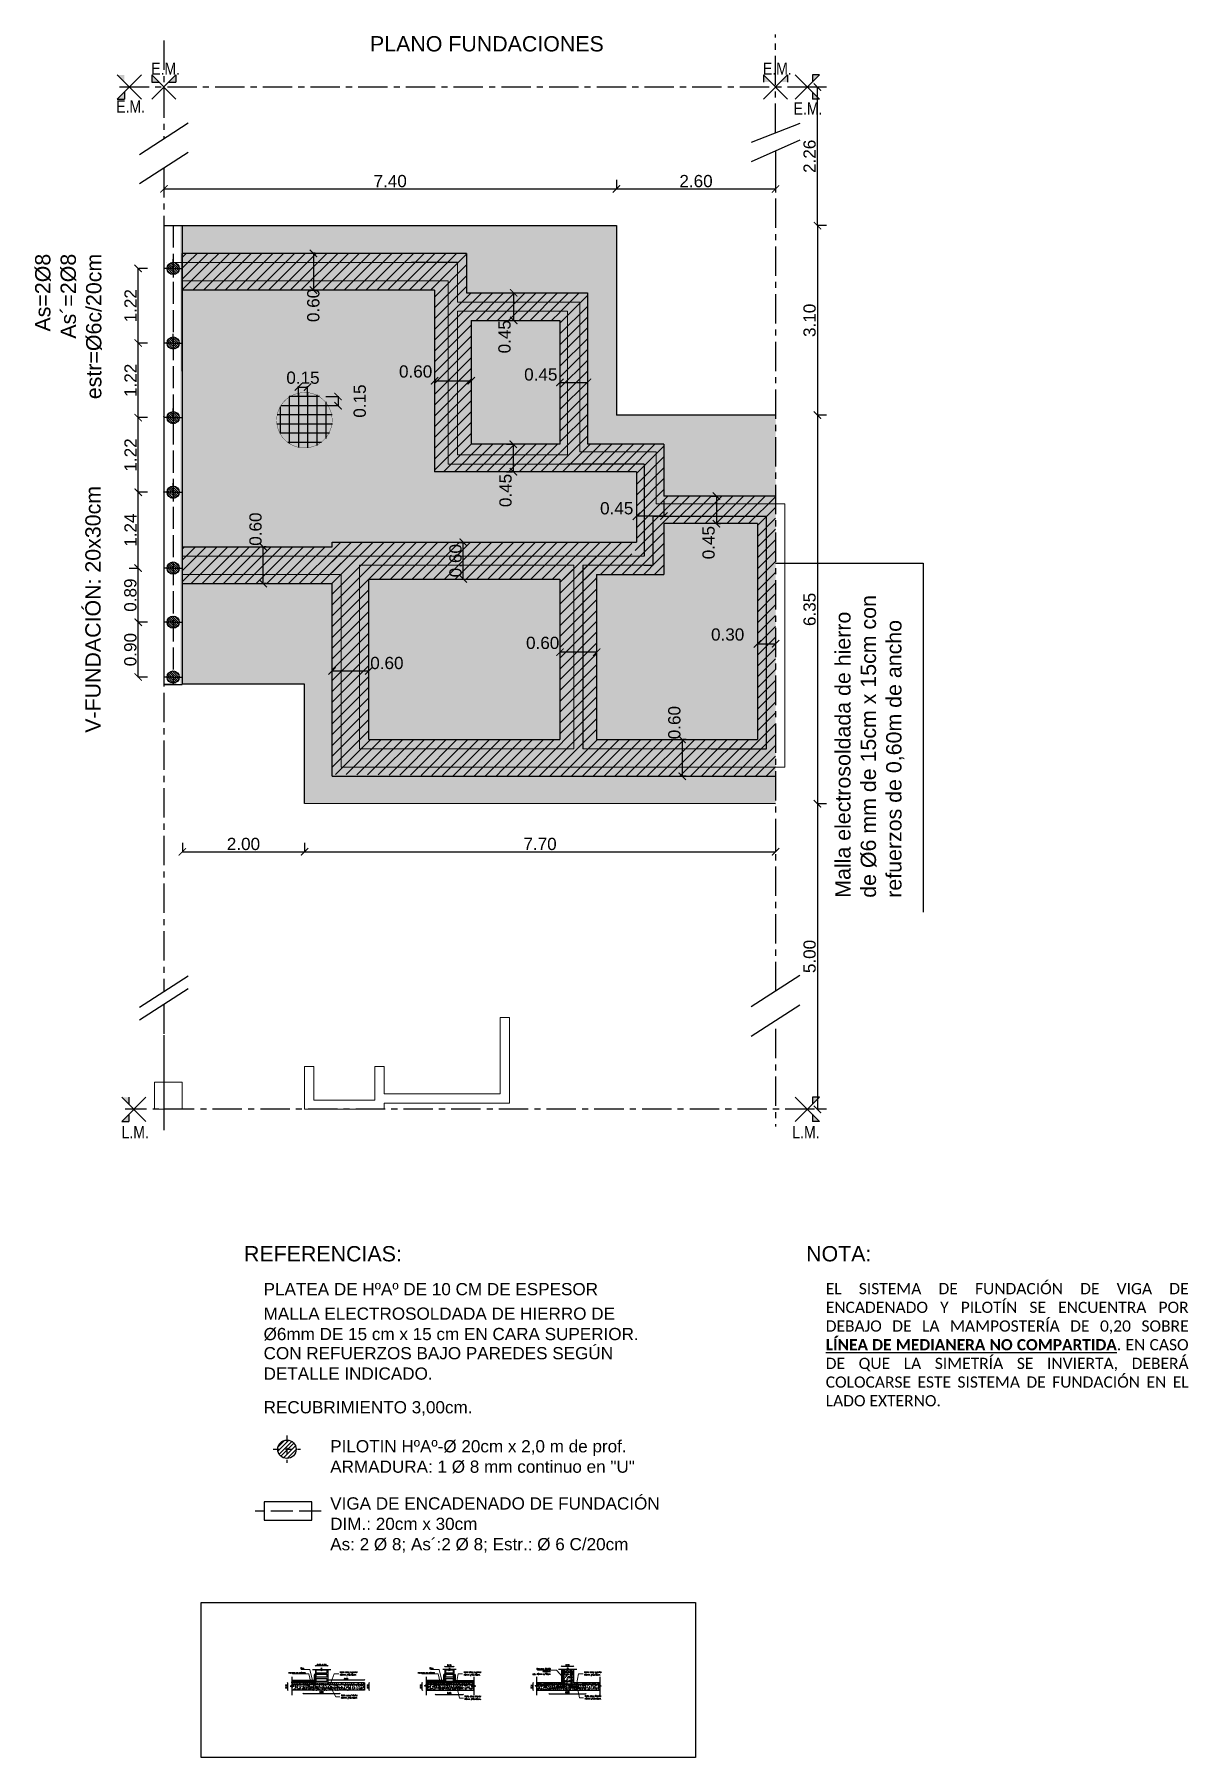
# Model space of a CAD drawing. Header units: millimetres. Extents: x 167 to 347, y -139 to 78.
# Drawn here: x 261.3 to 280.17, y -69.47 to -41.29 of the extents above; entities that cross this region are included whole.
import ezdxf
from ezdxf import colors
from ezdxf.entities.mleader import LeaderData, LeaderLine
from ezdxf.math import Vec2, Vec3

# ---------------------------------------------------------------- set-up
doc = ezdxf.new("R2010")
doc.units = ezdxf.units.MM
doc.header["$LTSCALE"] = 0.1
doc.header["$MEASUREMENT"] = 0
doc.header["$PDMODE"] = 3
doc.header["$PDSIZE"] = 0.1
doc.linetypes.add('ACAD_ISO02W100', pattern=[15, 12, -3])
doc.linetypes.add('ACAD_ISO04W100', pattern=[30, 24, -3, 0, -3])
doc.layers.get('DEFPOINTS').update_dxf_attribs({"color": 1})
for name, color, linetype, lineweight in [('00-COTAS', 1, 'Continuous', 9), ('17.Sombras', 8, 'Continuous', 5), ('CONT_MURO', 3, 'Continuous', 0), ('referencias', 1, 'Continuous', 5), ('SOMBRA', 1, 'Continuous', 0)]:
    doc.layers.add(name, color=color, linetype=linetype, lineweight=lineweight)
for name, color, linetype in [('00-muros-a', 2, 'Continuous'), ('01', 1, 'Continuous'), ('11.Ejes', 6, 'ACAD_ISO04W100'), ('armadura', 10, 'Continuous'), ('CONT_PLATEA', 4, 'Continuous'), ('CORTE-3', 3, 'Continuous'), ('corte2', 2, 'Continuous'), ('corte5', 5, 'Continuous'), ('Funadciones', 7, 'Continuous'), ('FUNDACIONES-COTAS', 3, 'Continuous'), ('FUNDACIONES-TEXTOS', 2, 'Continuous'), ('LADRILLOS', 3, 'Continuous'), ('MURO', 4, 'Continuous'), ('pilotín', 6, 'Continuous'), ('POLILINEA SUP', 150, 'Continuous'), ('TEXTO', 2, 'Continuous'), ('TRAMAS', 8, 'Continuous'), ('vigas de encadenado', 2, 'Continuous')]:
    doc.layers.add(name, color=color, linetype=linetype)
doc.styles.add('Arial20', font='arial.ttf', dxfattribs={"height": 0.2})
doc.styles.add('COTAS', font='ROMANS.shx', dxfattribs={"width": 0.7})
doc.styles.get("Standard").update_dxf_attribs({"font": 'arial.ttf'})
doc.dimstyles.new('COTA-1-100', dxfattribs={"dimtxt": 0.2, "dimasz": 0.12, "dimexe": 0.012, "dimexo": 0.15, "dimgap": 0.025, "dimtad": 1, "dimzin": 0, "dimdsep": 46, "dimtxsty": 'Arial20', "dimblk1": 'ARCHTICK', "dimblk2": 'ARCHTICK', "dimsah": 1, "dimcen": 0.09, "dimclrd": 256, "dimclre": 256, "dimclrt": 256, "dimazin": 0, "dimtfac": 1, "dimtofl": 0, "dimtmove": 2, "dimatfit": 3, "dimldrblk": 'ARCHTICK', "dimfxl": 1, "dimtolj": 1, "dimtzin": 0, "dimarcsym": 0})
doc.dimstyles.new('COTA-20', dxfattribs={"dimscale": 1.75, "dimtxt": 0.015, "dimasz": 0.004, "dimexe": 0.08, "dimexo": 0.1, "dimgap": 0.005, "dimtad": 1, "dimzin": 0, "dimdsep": 46, "dimtxsty": 'COTAS', "dimblk": 'DOT', "dimcen": 0.1, "dimse1": 1, "dimse2": 1, "dimclrd": 256, "dimclre": 256, "dimclrt": 256, "dimadec": 0, "dimazin": 0, "dimtfac": 1, "dimtix": 1, "dimtmove": 2, "dimatfit": 3, "dimldrblk": 'DOT', "dimfxl": 0, "dimtolj": 1, "dimtzin": 0, "dimarcsym": 0})
pattern_1 = [(140, (37.767956, -206.22258), (0.006275213, 0.071726018), [0.0075, -0.0825]), (85, (37.767956, -206.22258), (-0.075219213, -0.013875133), [0.006, -0.066]), (190.451444, (37.76848, -206.2166), (-0.068943999, 0.057850885), [0.00637402, -0.070114211]), (136.1842, (37.74796, -206.22258), (0.016551928, 0.106724133), [0.01125, -0.12375]), (186.635635, (37.74934, -206.21369), (-0.09741186, 0.093466195), [0.009561034, -0.105171376]), (81.184164, (37.74796, -206.22258), (-0.09741186, 0.093466195), [0.009, -0.099]), (111, (37.752956, -206.21258), (0.040261889, 0.059690705), [0.0075, -0.0825]), (56, (37.752956, -206.21258), (-0.072515005, 0.024331533), [0.006, -0.066]), (161.451445, (37.75631, -206.207606), (-0.032253115, 0.084022238), [0.006374019, -0.070114211]), (127.5, (37.767956, -206.22258), (-0.0332893854, 0.0012159855), [0, -0.0652, 0, -0.067, 0, -0.06625]), (97.5, (37.767956, -206.22258), (-0.039441171, 0.0263069537), [0, -0.0382, 0, -0.0637, 0, -0.02525]), (57.5, (37.767956, -206.24488), (0.0022554872, 0.0533822436), [0, -0.025, 0, -0.078, 0, -0.1035]), (47.5, (37.767956, -206.25488), (-0.010010498, 0.058318617), [0, -0.0325, 0, -0.0518, 0, -0.0735])]
pattern_2 = [(140, (37.0968, -206.22258), (0.006275213, 0.071726018), [0.0075, -0.0825]), (85, (37.0968, -206.22258), (-0.075219213, -0.013875133), [0.006, -0.066]), (190.451444, (37.09732, -206.2166), (-0.068943999, 0.057850885), [0.00637402, -0.070114211]), (136.1842, (37.0768, -206.22258), (0.016551928, 0.106724133), [0.01125, -0.12375]), (186.635635, (37.07818, -206.21369), (-0.09741186, 0.093466195), [0.009561034, -0.105171376]), (81.184164, (37.0768, -206.22258), (-0.09741186, 0.093466195), [0.009, -0.099]), (111, (37.0818, -206.21258), (0.040261889, 0.059690705), [0.0075, -0.0825]), (56, (37.0818, -206.21258), (-0.072515005, 0.024331533), [0.006, -0.066]), (161.451445, (37.08515, -206.207606), (-0.032253115, 0.084022238), [0.006374019, -0.070114211]), (127.5, (37.096798, -206.22258), (-0.0332893854, 0.0012159855), [0, -0.0652, 0, -0.067, 0, -0.06625]), (97.5, (37.096798, -206.22258), (-0.039441171, 0.0263069537), [0, -0.0382, 0, -0.0637, 0, -0.02525]), (57.5, (37.096798, -206.24488), (0.0022554872, 0.0533822436), [0, -0.025, 0, -0.078, 0, -0.1035]), (47.5, (37.096798, -206.25488), (-0.010010498, 0.058318617), [0, -0.0325, 0, -0.0518, 0, -0.0735])]

msp = doc.modelspace()

# ---------------------------------------------------------------- texts
at = {"layer": '11.Ejes', "lineweight": 40, "char_height": 0.2, "width": 1.294531}
for s, insert, attachment_point in [('{\\fArial Narrow|b0|i0|c0|p34;E.M.}', (263.444, -41.7501), 2), ('{\\fArial Narrow|b0|i0|c0|p34;E.M.}', (273.444, -41.7501), 2), ('{\\fArial Narrow|b0|i0|c0|p34;E.M.}', (262.8715, -42.3707), 2), ('{\\fArial Narrow|b0|i0|c0|p34;E.M.}', (273.946, -42.4035), 2), ('{\\fArial Narrow|b0|i0|c0|p34;L.M.}', (262.9467, -59.3399), 8), ('{\\fArial Narrow|b0|i0|c0|p34;L.M.}', (273.912, -59.3399), 8)]:
    msp.add_mtext(s, dxfattribs=dict(at, insert=insert, attachment_point=attachment_point))
at = {"layer": 'FUNDACIONES-TEXTOS', "char_height": 0.25, "width": 5.804333, "attachment_point": 3, "rotation": 90}
for s, insert in [('{\\fArial|b0|i0|c0|p34;As=2\\fArial|b0|i0|c238|p34;%%C\\fArial|b0|i0|c0|p34;8\\PAs´=2\\fArial|b0|i0|c238|p34;%%C\\fArial|b0|i0|c0|p34;8\\Pestr=\\fArial|b0|i0|c238|p34;%%C\\fArial|b0|i0|c0|p34;6c/20cm} ', (261.3097, -44.8777)), ('{\\fArial|b0|i0|c238|p34;V\\fArial|b0|i0|c0|p34;-FUNDACIÓN\\fArial|b0|i0|c238|p34;: 2\\fArial|b0|i0|c0|p34;0\\fArial|b0|i0|c238|p34;x\\fArial|b0|i0|c0|p34;3\\fArial|b0|i0|c238|p34;0cm\\P} ', (262.1308, -48.6741)), ('\\pxql;{\\fArial|b0|i0|c0|p34;Malla electrosoldada de hierro \\Pde %%C6 mm de 15cm x 15cm con \\Prefuerzos de 0,60m de ancho }', (274.3903, -49.6032))]:
    msp.add_mtext(s, dxfattribs=dict(at, insert=insert))
at = {"layer": 'FUNDACIONES-TEXTOS', "char_height": 0.25, "width": 9.843168, "attachment_point": 3}
for s, insert in [('\\pxql;REFERENCIAS:', (274.5682, -61.1034)), ('\\pxql;NOTA:', (283.7578, -61.1034))]:
    msp.add_mtext(s, dxfattribs=dict(at, insert=insert))
at = {"layer": 'TEXTO'}
for s, insert, char_height, width, attachment_point in [('PLANO FUNDACIONES', (270.607, -41.3189), 0.25, 4.982681, 3), ('\\pxqj;{\\fCalibri|b0|i0|c0|p34;\\H0.91667x;EL SISTEMA DE FUNDACIÓN DE VIGA DE ENCADENADO Y PILOTÍN SE ENCUENTRA POR DEBAJO DE LA MAMPOSTERÍA DE 0,20 SOBRE \\fCalibri|b1|i0|c0|p34;\\LLÍNEA DE MEDIANERA NO COMPARTIDA\\fCalibri|b0|i0|c0|p34;\\l. EN CASO DE QUE LA SIMETRÍA SE INVIERTA, DEBERÁ COLOCARSE ESTE SISTEMA DE FUNDACIÓN EN EL LADO EXTERNO.}', (274.2352, -61.7073), 0.2, 5.914461, 1), ('{\\fArial|b0|i0|c0|p34;PLATEA DE HºAº DE 10 CM DE ESPESOR}', (265.0456, -61.7073), 0.2, 9.843168, 1), ('\\pxql;MALLA ELECTROSOLDADA DE HIERRO DE \\P%%C6mm DE 15 cm x 15 cm EN CARA SUPERIOR.', (265.0456, -62.1081), 0.2, 8.09787, 1), ('\\pxql;{\\fArial|b0|i0|c0|p34;CON REFUERZOS BAJO PAREDES SEGÚN DETALLE INDICADO.}', (265.0456, -62.7547), 0.2, 6.498326, 1), ('\\pxql;{\\fArial|b0|i0|c0|p34;RECUBRIMIENTO 3,00cm.}', (265.0456, -63.6386), 0.2, 8.09787, 1), ('{\\fArial|b0|i0|c238|p34;PILOTIN HºAº}-{\\fArial|b0|i0|c238|p34;%%C 20cm x }2,0 {\\fArial|b0|i0|c238|p34;m} de prof.{\\fArial|b0|i0|c238|p34;\\PARMADURA: }1 {\\fArial|b0|i0|c238|p34;%%C} 8 mm continuo en "U"', (266.1345, -64.2764), 0.2, 8.615074, 1), ('{\\fArial|b0|i0|c238|p34;VIGA DE ENCADENADO DE FUNDACIÓN\\PDIM.: 20cm x }3{\\fArial|b0|i0|c238|p34;0cm\\P}As{\\fArial|b0|i0|c238|p34;: }2 {\\fArial|b0|i0|c238|p34;%%C} 8; As´:2 {\\fArial|b0|i0|c238|p34;%%C} 8; E{\\fArial|b0|i0|c238|p34;str.:} {\\fArial|b0|i0|c238|p34;%%C} {\\fArial|b0|i0|c238|p34;6} {\\fArial|b0|i0|c238|p34;C/}20{\\fArial|b0|i0|c238|p34;cm}', (266.1345, -65.2112), 0.2, 8.672804, 1)]:
    msp.add_mtext(s, dxfattribs=dict(at, insert=insert, char_height=char_height, width=width, attachment_point=attachment_point))

# ---------------------------------------------------------------- blocks, each defined once
blk = doc.blocks.new('_Oblique')
at = {"color": 0, "linetype": 'ByBlock', "lineweight": -2}
blk.add_line((-0.5, -0.5), (0.5, 0.5), dxfattribs=at)
blk = doc.blocks.new('*D229')
at = {"layer": '00-COTAS', "lineweight": -2, "transparency": 16777216}
blk.add_line((266.773, -68.365), (266.773, -68.245), dxfattribs=at)
at = {"layer": 'DEFPOINTS', "color": 0, "transparency": 16777216}
for p in [(266.694, -68.245), (266.694, -68.365), (266.773, -68.245)]:
    blk.add_point(p, dxfattribs=at)
at = {"layer": '00-COTAS', "lineweight": -2, "transparency": 16777216, "xscale": 0.01, "yscale": 0.01, "zscale": 0.01}
for p, rotation in [((266.773, -68.245), 90), ((266.773, -68.365), 270)]:
    blk.add_blockref('_Oblique', p, dxfattribs=dict(at, rotation=rotation))
at = {"layer": '00-COTAS', "transparency": 16777216, "insert": (266.753, -68.305), "char_height": 0.025, "attachment_point": 5, "rotation": 90, "style": 'COTAS'}
blk.add_mtext('\\A1;0,10', dxfattribs=at)
blk = doc.blocks.new('_Dot')
at = {"color": 0, "linetype": 'ByBlock', "lineweight": -2}
blk.add_line((-0.5, 0), (-1, 0), dxfattribs=at)
at = {"color": 0, "linetype": 'ByBlock', "const_width": 0.5}
blk.add_lwpolyline([(-0.25, 0, 1), (0.25, 0, 1)], format="xyb", close=True, dxfattribs=at)
blk = doc.blocks.new('*D227')
at = {"layer": '00-COTAS', "lineweight": -2, "transparency": 16777216}
blk.add_line((266.094, -68.196), (266.694, -68.196), dxfattribs=at)
at = {"layer": 'DEFPOINTS', "color": 0, "transparency": 16777216}
for p in [(266.094, -68.243), (266.694, -68.196), (266.694, -68.343)]:
    blk.add_point(p, dxfattribs=at)
at = {"layer": '00-COTAS', "lineweight": -2, "transparency": 16777216, "xscale": 0.01, "yscale": 0.01, "zscale": 0.01, "rotation": 180}
blk.add_blockref('_Oblique', (266.094, -68.196), dxfattribs=at)
at = {"layer": '00-COTAS', "lineweight": -2, "transparency": 16777216, "xscale": 0.01, "yscale": 0.01, "zscale": 0.01}
blk.add_blockref('_Oblique', (266.694, -68.196), dxfattribs=at)
at = {"layer": '00-COTAS', "transparency": 16777216, "insert": (266.394, -68.179), "char_height": 0.025, "attachment_point": 5, "style": 'COTAS'}
blk.add_mtext('\\A1;0.60', dxfattribs=at)
blk = doc.blocks.new('_None')
blk = doc.blocks.new('*D228')
at = {"layer": '00-COTAS', "lineweight": -2, "transparency": 16777216}
blk.add_line((267.855, -68.434), (268.307, -68.434), dxfattribs=at)
at = {"layer": 'DEFPOINTS', "color": 0, "transparency": 16777216}
for p in [(267.855, -68.315), (268.307, -68.315), (268.307, -68.434)]:
    blk.add_point(p, dxfattribs=at)
at = {"layer": '00-COTAS', "lineweight": -2, "transparency": 16777216, "xscale": 0.01, "yscale": 0.01, "zscale": 0.01, "rotation": 180}
blk.add_blockref('_Oblique', (267.855, -68.434), dxfattribs=at)
at = {"layer": '00-COTAS', "lineweight": -2, "transparency": 16777216, "xscale": 0.01, "yscale": 0.01, "zscale": 0.01}
blk.add_blockref('_Oblique', (268.307, -68.434), dxfattribs=at)
at = {"layer": '00-COTAS', "transparency": 16777216, "insert": (268.081, -68.414), "char_height": 0.025, "attachment_point": 5, "style": 'COTAS'}
blk.add_mtext('\\A1;0,45', dxfattribs=at)
blk = doc.blocks.new('*D219')
at = {"layer": '00-COTAS', "lineweight": -2, "transparency": 16777216}
blk.add_line((269.713, -68.423), (270.313, -68.423), dxfattribs=at)
at = {"layer": 'DEFPOINTS', "color": 0, "transparency": 16777216}
for p in [(269.713, -68.315), (270.313, -68.315), (270.313, -68.423)]:
    blk.add_point(p, dxfattribs=at)
at = {"layer": '00-COTAS', "lineweight": -2, "transparency": 16777216, "xscale": 0.01, "yscale": 0.01, "zscale": 0.01, "rotation": 180}
blk.add_blockref('_Oblique', (269.713, -68.423), dxfattribs=at)
at = {"layer": '00-COTAS', "lineweight": -2, "transparency": 16777216, "xscale": 0.01, "yscale": 0.01, "zscale": 0.01}
blk.add_blockref('_Oblique', (270.313, -68.423), dxfattribs=at)
at = {"layer": '00-COTAS', "transparency": 16777216, "insert": (270.013, -68.403), "char_height": 0.025, "attachment_point": 5, "style": 'COTAS'}
blk.add_mtext('\\A1;0,60', dxfattribs=at)
blk = doc.blocks.new('*D220')
at = {"layer": '00-COTAS', "lineweight": -2, "transparency": 16777216}
blk.add_line((265.439, -68.365), (265.439, -68.245), dxfattribs=at)
at = {"layer": 'DEFPOINTS', "color": 0, "transparency": 16777216}
for p in [(265.439, -68.245), (265.506, -68.245), (265.506, -68.365)]:
    blk.add_point(p, dxfattribs=at)
at = {"layer": '00-COTAS', "lineweight": -2, "transparency": 16777216, "xscale": 0.01, "yscale": 0.01, "zscale": 0.01}
for p, rotation in [((265.439, -68.245), 90), ((265.439, -68.365), 270)]:
    blk.add_blockref('_Oblique', p, dxfattribs=dict(at, rotation=rotation))
at = {"layer": '00-COTAS', "transparency": 16777216, "insert": (265.419, -68.305), "char_height": 0.025, "attachment_point": 5, "rotation": 90, "style": 'COTAS'}
blk.add_mtext('\\A1;0,10', dxfattribs=at)
blk = doc.blocks.new('*D221')
at = {"layer": '00-COTAS', "lineweight": -2, "transparency": 16777216}
blk.add_line((267.64, -68.365), (267.64, -68.245), dxfattribs=at)
at = {"layer": 'DEFPOINTS', "color": 0, "transparency": 16777216}
for p in [(267.64, -68.245), (267.707, -68.245), (267.707, -68.365)]:
    blk.add_point(p, dxfattribs=at)
at = {"layer": '00-COTAS', "lineweight": -2, "transparency": 16777216, "xscale": 0.01, "yscale": 0.01, "zscale": 0.01}
for p, rotation in [((267.64, -68.245), 90), ((267.64, -68.365), 270)]:
    blk.add_blockref('_Oblique', p, dxfattribs=dict(at, rotation=rotation))
at = {"layer": '00-COTAS', "transparency": 16777216, "insert": (267.62, -68.305), "char_height": 0.025, "attachment_point": 5, "rotation": 90, "style": 'COTAS'}
blk.add_mtext('\\A1;0,10', dxfattribs=at)
blk = doc.blocks.new('*D222')
at = {"layer": '00-COTAS', "lineweight": -2, "transparency": 16777216}
blk.add_line((269.451, -68.365), (269.451, -68.245), dxfattribs=at)
at = {"layer": 'DEFPOINTS', "color": 0, "transparency": 16777216}
for p in [(269.451, -68.245), (269.518, -68.245), (269.518, -68.365)]:
    blk.add_point(p, dxfattribs=at)
at = {"layer": '00-COTAS', "lineweight": -2, "transparency": 16777216, "xscale": 0.01, "yscale": 0.01, "zscale": 0.01}
for p, rotation in [((269.451, -68.245), 90), ((269.451, -68.365), 270)]:
    blk.add_blockref('_Oblique', p, dxfattribs=dict(at, rotation=rotation))
at = {"layer": '00-COTAS', "transparency": 16777216, "insert": (269.431, -68.305), "char_height": 0.025, "attachment_point": 5, "rotation": 90, "style": 'COTAS'}
blk.add_mtext('\\A1;0,11', dxfattribs=at)
blk = doc.blocks.new('*D223')
at = {"layer": '00-COTAS', "lineweight": -2, "transparency": 16777216}
blk.add_line((266.094, -67.969), (265.894, -67.969), dxfattribs=at)
at = {"layer": 'DEFPOINTS', "color": 0, "transparency": 16777216}
for p in [(265.894, -67.969), (265.894, -68.025), (266.094, -68.025)]:
    blk.add_point(p, dxfattribs=at)
at = {"layer": '00-COTAS', "lineweight": -2, "transparency": 16777216, "xscale": 0.01, "yscale": 0.01, "zscale": 0.01, "rotation": 180}
blk.add_blockref('_Oblique', (265.894, -67.969), dxfattribs=at)
at = {"layer": '00-COTAS', "lineweight": -2, "transparency": 16777216, "xscale": 0.01, "yscale": 0.01, "zscale": 0.01}
blk.add_blockref('_Oblique', (266.094, -67.969), dxfattribs=at)
at = {"layer": '00-COTAS', "transparency": 16777216, "insert": (265.994, -67.952), "char_height": 0.025, "attachment_point": 5, "style": 'COTAS'}
blk.add_mtext('\\A1;0.20-0.30', dxfattribs=at)
blk = doc.blocks.new('*D224')
at = {"layer": '00-COTAS', "lineweight": -2, "transparency": 16777216}
blk.add_line((268.007, -67.976), (268.157, -67.976), dxfattribs=at)
at = {"layer": 'DEFPOINTS', "color": 0, "transparency": 16777216}
for p in [(268.007, -68.025), (268.157, -67.976), (268.157, -68.025)]:
    blk.add_point(p, dxfattribs=at)
at = {"layer": '00-COTAS', "lineweight": -2, "transparency": 16777216, "xscale": 0.01, "yscale": 0.01, "zscale": 0.01, "rotation": 180}
blk.add_blockref('_Oblique', (268.007, -67.976), dxfattribs=at)
at = {"layer": '00-COTAS', "lineweight": -2, "transparency": 16777216, "xscale": 0.01, "yscale": 0.01, "zscale": 0.01}
blk.add_blockref('_Oblique', (268.157, -67.976), dxfattribs=at)
at = {"layer": '00-COTAS', "transparency": 16777216, "insert": (268.082, -67.958), "char_height": 0.025, "attachment_point": 5, "style": 'COTAS'}
blk.add_mtext('\\A1;0.15', dxfattribs=at)
blk = doc.blocks.new('*D225')
at = {"layer": '00-COTAS', "lineweight": -2, "transparency": 16777216}
blk.add_line((269.914, -67.972), (270.114, -67.972), dxfattribs=at)
at = {"layer": 'DEFPOINTS', "color": 0, "transparency": 16777216}
for p in [(269.914, -68.025), (270.114, -67.972), (270.114, -68.025)]:
    blk.add_point(p, dxfattribs=at)
at = {"layer": '00-COTAS', "lineweight": -2, "transparency": 16777216, "xscale": 0.01, "yscale": 0.01, "zscale": 0.01, "rotation": 180}
blk.add_blockref('_Oblique', (269.914, -67.972), dxfattribs=at)
at = {"layer": '00-COTAS', "lineweight": -2, "transparency": 16777216, "xscale": 0.01, "yscale": 0.01, "zscale": 0.01}
blk.add_blockref('_Oblique', (270.114, -67.972), dxfattribs=at)
at = {"layer": '00-COTAS', "transparency": 16777216, "insert": (270.014, -67.955), "char_height": 0.025, "attachment_point": 5, "style": 'COTAS'}
blk.add_mtext('\\A1;0.20', dxfattribs=at)
blk = doc.blocks.new('*D226')
at = {"layer": '00-COTAS', "lineweight": -2, "transparency": 16777216}
blk.add_line((265.692, -68.419), (266.292, -68.419), dxfattribs=at)
at = {"layer": 'DEFPOINTS', "color": 0, "transparency": 16777216}
for p in [(265.692, -68.315), (266.292, -68.315), (266.292, -68.419)]:
    blk.add_point(p, dxfattribs=at)
at = {"layer": '00-COTAS', "lineweight": -2, "transparency": 16777216, "xscale": 0.01, "yscale": 0.01, "zscale": 0.01, "rotation": 180}
blk.add_blockref('_Oblique', (265.692, -68.419), dxfattribs=at)
at = {"layer": '00-COTAS', "lineweight": -2, "transparency": 16777216, "xscale": 0.01, "yscale": 0.01, "zscale": 0.01}
blk.add_blockref('_Oblique', (266.292, -68.419), dxfattribs=at)
at = {"layer": '00-COTAS', "transparency": 16777216, "insert": (265.992, -68.399), "char_height": 0.025, "attachment_point": 5, "style": 'COTAS'}
blk.add_mtext('\\A1;0,60', dxfattribs=at)
blk = doc.blocks.new('pilotín')
at = {"layer": '01', "ltscale": 0.1}
h = blk.add_hatch(dxfattribs=at)
h.set_pattern_fill('LINE,_O', color=256, scale=0.01, angle=45)
h.set_pattern_definition([(45, (-145.452434, -127.2089), (-0.0224506403, 0.0224506403), [])])
h.paths.add_polyline_path([(0, 0), (0, 0.1, 0.414214), (-0.1, 0)])
h.paths.add_polyline_path([(0.1, 0, 0.414214), (0, 0.1), (0, 0)])
h.paths.add_polyline_path([(0, -0.1, 0.414214), (0.1, 0), (0, 0)])
h.paths.add_polyline_path([(0, 0), (-0.1, 0, 0.414214), (0, -0.1)])
at = {"layer": '01', "linetype": 'ACAD_ISO04W100', "ltscale": 0.0025}
for p, q in [((-0.15, 0), (0.15, 0)), ((0, 0.15), (0, -0.15))]:
    blk.add_line(p, q, dxfattribs=at)
at = {"layer": 'pilotín'}
blk.add_circle((0, 0), 0.1, dxfattribs=at)
blk = doc.blocks.new('_ARCHTICK')
at = {"color": 0, "linetype": 'ByBlock', "const_width": 0.15}
blk.add_lwpolyline([(-0.5, -0.5), (0.5, 0.5)], dxfattribs=at)
blk = doc.blocks.new('*D106')
at = {"layer": 'DEFPOINTS', "color": 0, "transparency": 16777216}
for p in [(265.764, -47.056), (265.614, -47.361), (265.764, -47.361)]:
    blk.add_point(p, dxfattribs=at)
at = {"layer": 'FUNDACIONES-COTAS', "lineweight": -2, "transparency": 16777216}
for p, q in [((265.614, -47.211), (265.614, -47.044)), ((265.764, -47.211), (265.764, -47.044)), ((265.614, -47.056), (265.764, -47.056))]:
    blk.add_line(p, q, dxfattribs=at)
at = {"layer": 'FUNDACIONES-COTAS', "lineweight": -2, "transparency": 16777216, "xscale": 0.12, "yscale": 0.12, "zscale": 0.12, "rotation": 180}
blk.add_blockref('_ARCHTICK', (265.614, -47.056), dxfattribs=at)
at = {"layer": 'FUNDACIONES-COTAS', "lineweight": -2, "transparency": 16777216, "xscale": 0.12, "yscale": 0.12, "zscale": 0.12}
blk.add_blockref('_ARCHTICK', (265.764, -47.056), dxfattribs=at)
at = {"layer": 'FUNDACIONES-COTAS', "transparency": 16777216, "insert": (265.689, -46.905), "char_height": 0.2, "attachment_point": 5, "style": 'Arial20'}
blk.add_mtext('\\A1;0.15', dxfattribs=at)
blk = doc.blocks.new('*D107')
at = {"layer": 'DEFPOINTS', "color": 0, "transparency": 16777216}
for p in [(265.914, -47.211), (265.914, -47.361), (266.262, -47.361)]:
    blk.add_point(p, dxfattribs=at)
at = {"layer": 'FUNDACIONES-COTAS', "lineweight": -2, "transparency": 16777216}
for p, q in [((266.064, -47.211), (266.274, -47.211)), ((266.262, -47.211), (266.262, -47.361)), ((266.064, -47.361), (266.274, -47.361))]:
    blk.add_line(p, q, dxfattribs=at)
at = {"layer": 'FUNDACIONES-COTAS', "lineweight": -2, "transparency": 16777216, "xscale": 0.12, "yscale": 0.12, "zscale": 0.12}
for p, rotation in [((266.262, -47.211), 90), ((266.262, -47.361), 270)]:
    blk.add_blockref('_ARCHTICK', p, dxfattribs=dict(at, rotation=rotation))
at = {"layer": 'FUNDACIONES-COTAS', "transparency": 16777216, "insert": (266.618, -47.286), "char_height": 0.2, "attachment_point": 5, "rotation": 90, "style": 'Arial20'}
blk.add_mtext('\\A1;0.15', dxfattribs=at)
blk = doc.blocks.new('*D108')
at = {"layer": 'DEFPOINTS', "color": 0, "transparency": 16777216}
for p in [(266.04, -44.87), (265.859, -45.47), (266.04, -45.47)]:
    blk.add_point(p, dxfattribs=at)
at = {"layer": 'FUNDACIONES-COTAS', "lineweight": -2, "transparency": 16777216}
for p, q in [((265.89, -44.87), (265.847, -44.87)), ((265.859, -44.87), (265.859, -45.47)), ((265.89, -45.47), (265.847, -45.47))]:
    blk.add_line(p, q, dxfattribs=at)
at = {"layer": 'FUNDACIONES-COTAS', "lineweight": -2, "transparency": 16777216, "xscale": 0.12, "yscale": 0.12, "zscale": 0.12}
for p, rotation in [((265.859, -44.87), 90), ((265.859, -45.47), 270)]:
    blk.add_blockref('_ARCHTICK', p, dxfattribs=dict(at, rotation=rotation))
at = {"layer": 'FUNDACIONES-COTAS', "transparency": 16777216, "insert": (265.859, -45.722), "char_height": 0.2, "attachment_point": 5, "rotation": 90, "style": 'Arial20'}
blk.add_mtext('\\A1;0.60', dxfattribs=at)
blk = doc.blocks.new('*D109')
at = {"layer": 'DEFPOINTS', "color": 0, "transparency": 16777216}
for p in [(267.84, -46.956), (268.44, -46.955), (268.44, -46.956)]:
    blk.add_point(p, dxfattribs=at)
at = {"layer": 'FUNDACIONES-COTAS', "lineweight": -2, "transparency": 16777216}
for p, q in [((267.84, -46.806), (267.84, -46.943)), ((267.84, -46.955), (268.44, -46.955)), ((268.44, -46.806), (268.44, -46.943))]:
    blk.add_line(p, q, dxfattribs=at)
at = {"layer": 'FUNDACIONES-COTAS', "lineweight": -2, "transparency": 16777216, "xscale": 0.12, "yscale": 0.12, "zscale": 0.12, "rotation": 180}
blk.add_blockref('_ARCHTICK', (267.84, -46.955), dxfattribs=at)
at = {"layer": 'FUNDACIONES-COTAS', "lineweight": -2, "transparency": 16777216, "xscale": 0.12, "yscale": 0.12, "zscale": 0.12}
blk.add_blockref('_ARCHTICK', (268.44, -46.955), dxfattribs=at)
at = {"layer": 'FUNDACIONES-COTAS', "transparency": 16777216, "insert": (267.531, -46.803), "char_height": 0.2, "attachment_point": 5, "style": 'Arial20'}
blk.add_mtext('\\A1;0.60', dxfattribs=at)
blk = doc.blocks.new('*D110')
at = {"layer": 'DEFPOINTS', "color": 0, "transparency": 16777216}
for p in [(269.135, -45.517), (269.165, -45.517), (269.165, -45.967)]:
    blk.add_point(p, dxfattribs=at)
at = {"layer": 'FUNDACIONES-COTAS', "lineweight": -2, "transparency": 16777216}
for p, q in [((269.015, -45.517), (269.123, -45.517)), ((269.135, -45.967), (269.135, -45.517)), ((269.015, -45.967), (269.123, -45.967))]:
    blk.add_line(p, q, dxfattribs=at)
at = {"layer": 'FUNDACIONES-COTAS', "lineweight": -2, "transparency": 16777216, "xscale": 0.12, "yscale": 0.12, "zscale": 0.12}
for p, rotation in [((269.135, -45.517), 90), ((269.135, -45.967), 270)]:
    blk.add_blockref('_ARCHTICK', p, dxfattribs=dict(at, rotation=rotation))
at = {"layer": 'FUNDACIONES-COTAS', "transparency": 16777216, "insert": (268.984, -46.234), "char_height": 0.2, "attachment_point": 5, "rotation": 90, "style": 'Arial20'}
blk.add_mtext('\\A1;0.45', dxfattribs=at)
blk = doc.blocks.new('*D111')
at = {"layer": 'DEFPOINTS', "color": 0, "transparency": 16777216}
for p in [(269.89, -46.98), (270.34, -46.98), (270.34, -46.98)]:
    blk.add_point(p, dxfattribs=at)
at = {"layer": 'FUNDACIONES-COTAS', "lineweight": -2, "transparency": 16777216}
for p, q in [((269.89, -46.83), (269.89, -46.968)), ((269.89, -46.98), (270.34, -46.98)), ((270.34, -46.83), (270.34, -46.968))]:
    blk.add_line(p, q, dxfattribs=at)
at = {"layer": 'FUNDACIONES-COTAS', "lineweight": -2, "transparency": 16777216, "xscale": 0.12, "yscale": 0.12, "zscale": 0.12, "rotation": 180}
blk.add_blockref('_ARCHTICK', (269.89, -46.98), dxfattribs=at)
at = {"layer": 'FUNDACIONES-COTAS', "lineweight": -2, "transparency": 16777216, "xscale": 0.12, "yscale": 0.12, "zscale": 0.12}
blk.add_blockref('_ARCHTICK', (270.34, -46.98), dxfattribs=at)
at = {"layer": 'FUNDACIONES-COTAS', "transparency": 16777216, "insert": (269.577, -46.852), "char_height": 0.2, "attachment_point": 5, "style": 'Arial20'}
blk.add_mtext('\\A1;0.45', dxfattribs=at)
blk = doc.blocks.new('*D112')
at = {"layer": 'DEFPOINTS', "color": 0, "transparency": 16777216}
for p in [(269.164, -47.992), (269.128, -48.442), (269.164, -48.442)]:
    blk.add_point(p, dxfattribs=at)
at = {"layer": 'FUNDACIONES-COTAS', "lineweight": -2, "transparency": 16777216}
for p, q in [((269.014, -47.992), (269.116, -47.992)), ((269.128, -47.992), (269.128, -48.442)), ((269.014, -48.442), (269.116, -48.442))]:
    blk.add_line(p, q, dxfattribs=at)
at = {"layer": 'FUNDACIONES-COTAS', "lineweight": -2, "transparency": 16777216, "xscale": 0.12, "yscale": 0.12, "zscale": 0.12}
for p, rotation in [((269.128, -47.992), 90), ((269.128, -48.442), 270)]:
    blk.add_blockref('_ARCHTICK', p, dxfattribs=dict(at, rotation=rotation))
at = {"layer": 'FUNDACIONES-COTAS', "transparency": 16777216, "insert": (269.001, -48.748), "char_height": 0.2, "attachment_point": 5, "rotation": 90, "style": 'Arial20'}
blk.add_mtext('\\A1;0.45', dxfattribs=at)
blk = doc.blocks.new('*D113')
at = {"layer": 'DEFPOINTS', "color": 0, "transparency": 16777216}
for p in [(271.14, -48.841), (271.59, -48.766), (271.14, -49.168)]:
    blk.add_point(p, dxfattribs=at)
at = {"layer": 'FUNDACIONES-COTAS', "lineweight": -2, "transparency": 16777216}
for p, q in [((271.14, -48.991), (271.14, -49.18)), ((271.59, -48.916), (271.59, -49.18)), ((271.59, -49.168), (271.14, -49.168))]:
    blk.add_line(p, q, dxfattribs=at)
at = {"layer": 'FUNDACIONES-COTAS', "lineweight": -2, "transparency": 16777216, "xscale": 0.12, "yscale": 0.12, "zscale": 0.12, "rotation": 180}
blk.add_blockref('_ARCHTICK', (271.14, -49.168), dxfattribs=at)
at = {"layer": 'FUNDACIONES-COTAS', "lineweight": -2, "transparency": 16777216, "xscale": 0.12, "yscale": 0.12, "zscale": 0.12}
blk.add_blockref('_ARCHTICK', (271.59, -49.168), dxfattribs=at)
at = {"layer": 'FUNDACIONES-COTAS', "transparency": 16777216, "insert": (270.818, -49.04), "char_height": 0.2, "attachment_point": 5, "style": 'Arial20'}
blk.add_mtext('\\A1;0.45', dxfattribs=at)
blk = doc.blocks.new('*D114')
at = {"layer": 'DEFPOINTS', "color": 0, "transparency": 16777216}
for p in [(272.502, -48.841), (272.448, -49.291), (272.667, -49.291)]:
    blk.add_point(p, dxfattribs=at)
at = {"layer": 'FUNDACIONES-COTAS', "lineweight": -2, "transparency": 16777216}
for p, q in [((272.352, -48.841), (272.436, -48.841)), ((272.448, -48.841), (272.448, -49.291)), ((272.517, -49.291), (272.436, -49.291))]:
    blk.add_line(p, q, dxfattribs=at)
at = {"layer": 'FUNDACIONES-COTAS', "lineweight": -2, "transparency": 16777216, "xscale": 0.12, "yscale": 0.12, "zscale": 0.12}
for p, rotation in [((272.448, -48.841), 90), ((272.448, -49.291), 270)]:
    blk.add_blockref('_ARCHTICK', p, dxfattribs=dict(at, rotation=rotation))
at = {"layer": 'FUNDACIONES-COTAS', "transparency": 16777216, "insert": (272.321, -49.601), "char_height": 0.2, "attachment_point": 5, "rotation": 90, "style": 'Arial20'}
blk.add_mtext('\\A1;0.45', dxfattribs=at)
blk = doc.blocks.new('*D115')
at = {"layer": 'DEFPOINTS', "color": 0, "transparency": 16777216}
for p in [(273.12, -51.256), (273.415, -51.256), (273.415, -51.256)]:
    blk.add_point(p, dxfattribs=at)
at = {"layer": 'FUNDACIONES-COTAS', "lineweight": -2, "transparency": 16777216}
for p, q in [((273.12, -51.106), (273.12, -51.244)), ((273.12, -51.256), (273.415, -51.256)), ((273.415, -51.106), (273.415, -51.244))]:
    blk.add_line(p, q, dxfattribs=at)
at = {"layer": 'FUNDACIONES-COTAS', "lineweight": -2, "transparency": 16777216, "xscale": 0.12, "yscale": 0.12, "zscale": 0.12, "rotation": 180}
blk.add_blockref('_ARCHTICK', (273.12, -51.256), dxfattribs=at)
at = {"layer": 'FUNDACIONES-COTAS', "lineweight": -2, "transparency": 16777216, "xscale": 0.12, "yscale": 0.12, "zscale": 0.12}
blk.add_blockref('_ARCHTICK', (273.415, -51.256), dxfattribs=at)
at = {"layer": 'FUNDACIONES-COTAS', "transparency": 16777216, "insert": (272.632, -51.104), "char_height": 0.2, "attachment_point": 5, "style": 'Arial20'}
blk.add_mtext('\\A1;0.30', dxfattribs=at)
blk = doc.blocks.new('*D116')
at = {"layer": 'DEFPOINTS', "color": 0, "transparency": 16777216}
for p in [(271.805, -52.82), (271.805, -53.42), (271.888, -53.42)]:
    blk.add_point(p, dxfattribs=at)
at = {"layer": 'FUNDACIONES-COTAS', "lineweight": -2, "transparency": 16777216}
for p, q in [((271.888, -52.82), (271.888, -53.42)), ((271.955, -52.82), (271.9, -52.82)), ((271.955, -53.42), (271.9, -53.42))]:
    blk.add_line(p, q, dxfattribs=at)
at = {"layer": 'FUNDACIONES-COTAS', "lineweight": -2, "transparency": 16777216, "xscale": 0.12, "yscale": 0.12, "zscale": 0.12}
for p, rotation in [((271.888, -52.82), 90), ((271.888, -53.42), 270)]:
    blk.add_blockref('_ARCHTICK', p, dxfattribs=dict(at, rotation=rotation))
at = {"layer": 'FUNDACIONES-COTAS', "transparency": 16777216, "insert": (271.761, -52.544), "char_height": 0.2, "attachment_point": 5, "rotation": 90, "style": 'Arial20'}
blk.add_mtext('\\A1;0.60', dxfattribs=at)
blk = doc.blocks.new('*D117')
at = {"layer": 'DEFPOINTS', "color": 0, "transparency": 16777216}
for p in [(269.89, -51.393), (269.89, -51.508), (270.49, -51.471)]:
    blk.add_point(p, dxfattribs=at)
at = {"layer": 'FUNDACIONES-COTAS', "lineweight": -2, "transparency": 16777216}
for p, q in [((269.89, -51.358), (269.89, -51.381)), ((270.49, -51.393), (269.89, -51.393)), ((270.49, -51.321), (270.49, -51.381))]:
    blk.add_line(p, q, dxfattribs=at)
at = {"layer": 'FUNDACIONES-COTAS', "lineweight": -2, "transparency": 16777216, "xscale": 0.12, "yscale": 0.12, "zscale": 0.12, "rotation": 180}
blk.add_blockref('_ARCHTICK', (269.89, -51.393), dxfattribs=at)
at = {"layer": 'FUNDACIONES-COTAS', "lineweight": -2, "transparency": 16777216, "xscale": 0.12, "yscale": 0.12, "zscale": 0.12}
blk.add_blockref('_ARCHTICK', (270.49, -51.393), dxfattribs=at)
at = {"layer": 'FUNDACIONES-COTAS', "transparency": 16777216, "insert": (269.608, -51.241), "char_height": 0.2, "attachment_point": 5, "style": 'Arial20'}
blk.add_mtext('\\A1;0.60', dxfattribs=at)
blk = doc.blocks.new('*D118')
at = {"layer": 'DEFPOINTS', "color": 0, "transparency": 16777216}
for p in [(268.31, -49.596), (268.365, -49.596), (268.365, -50.196)]:
    blk.add_point(p, dxfattribs=at)
at = {"layer": 'FUNDACIONES-COTAS', "lineweight": -2, "transparency": 16777216}
for p, q in [((268.215, -49.596), (268.298, -49.596)), ((268.31, -50.196), (268.31, -49.596)), ((268.215, -50.196), (268.298, -50.196))]:
    blk.add_line(p, q, dxfattribs=at)
at = {"layer": 'FUNDACIONES-COTAS', "lineweight": -2, "transparency": 16777216, "xscale": 0.12, "yscale": 0.12, "zscale": 0.12}
for p, rotation in [((268.31, -49.596), 90), ((268.31, -50.196), 270)]:
    blk.add_blockref('_ARCHTICK', p, dxfattribs=dict(at, rotation=rotation))
at = {"layer": 'FUNDACIONES-COTAS', "transparency": 16777216, "insert": (268.183, -49.896), "char_height": 0.2, "attachment_point": 5, "rotation": 90, "style": 'Arial20'}
blk.add_mtext('\\A1;0.60', dxfattribs=at)
blk = doc.blocks.new('*D119')
at = {"layer": 'DEFPOINTS', "color": 0, "transparency": 16777216}
for p in [(266.765, -51.697), (266.165, -51.845), (266.765, -51.845)]:
    blk.add_point(p, dxfattribs=at)
at = {"layer": 'FUNDACIONES-COTAS', "lineweight": -2, "transparency": 16777216}
for p, q in [((266.165, -51.695), (266.165, -51.685)), ((266.165, -51.697), (266.765, -51.697)), ((266.765, -51.695), (266.765, -51.685))]:
    blk.add_line(p, q, dxfattribs=at)
at = {"layer": 'FUNDACIONES-COTAS', "lineweight": -2, "transparency": 16777216, "xscale": 0.12, "yscale": 0.12, "zscale": 0.12, "rotation": 180}
blk.add_blockref('_ARCHTICK', (266.165, -51.697), dxfattribs=at)
at = {"layer": 'FUNDACIONES-COTAS', "lineweight": -2, "transparency": 16777216, "xscale": 0.12, "yscale": 0.12, "zscale": 0.12}
blk.add_blockref('_ARCHTICK', (266.765, -51.697), dxfattribs=at)
at = {"layer": 'FUNDACIONES-COTAS', "transparency": 16777216, "insert": (267.061, -51.57), "char_height": 0.2, "attachment_point": 5, "style": 'Arial20'}
blk.add_mtext('\\A1;0.60', dxfattribs=at)
blk = doc.blocks.new('*D120')
at = {"layer": 'DEFPOINTS', "color": 0, "transparency": 16777216}
for p in [(264.94, -49.671), (265.041, -49.671), (264.94, -50.271)]:
    blk.add_point(p, dxfattribs=at)
at = {"layer": 'FUNDACIONES-COTAS', "lineweight": -2, "transparency": 16777216}
for p, q in [((265.041, -50.271), (265.041, -49.671)), ((265.09, -49.671), (265.053, -49.671)), ((265.09, -50.271), (265.053, -50.271))]:
    blk.add_line(p, q, dxfattribs=at)
at = {"layer": 'FUNDACIONES-COTAS', "lineweight": -2, "transparency": 16777216, "xscale": 0.12, "yscale": 0.12, "zscale": 0.12}
for p, rotation in [((265.041, -49.671), 90), ((265.041, -50.271), 270)]:
    blk.add_blockref('_ARCHTICK', p, dxfattribs=dict(at, rotation=rotation))
at = {"layer": 'FUNDACIONES-COTAS', "transparency": 16777216, "insert": (264.914, -49.38), "char_height": 0.2, "attachment_point": 5, "rotation": 90, "style": 'Arial20'}
blk.add_mtext('\\A1;0.60', dxfattribs=at)
blk = doc.blocks.new('*D38')
at = {"layer": 'DEFPOINTS', "color": 0, "transparency": 16777216}
for p in [(263.717, -54.657), (265.715, -54.657), (265.715, -54.657)]:
    blk.add_point(p, dxfattribs=at)
at = {"layer": 'FUNDACIONES-COTAS', "lineweight": -2, "transparency": 16777216}
for p, q in [((263.717, -54.507), (263.717, -54.645)), ((263.717, -54.657), (265.715, -54.657)), ((265.715, -54.507), (265.715, -54.645))]:
    blk.add_line(p, q, dxfattribs=at)
at = {"layer": 'FUNDACIONES-COTAS', "lineweight": -2, "transparency": 16777216, "xscale": 0.12, "yscale": 0.12, "zscale": 0.12, "rotation": 180}
blk.add_blockref('_ARCHTICK', (263.717, -54.657), dxfattribs=at)
at = {"layer": 'FUNDACIONES-COTAS', "lineweight": -2, "transparency": 16777216, "xscale": 0.12, "yscale": 0.12, "zscale": 0.12}
blk.add_blockref('_ARCHTICK', (265.715, -54.657), dxfattribs=at)
at = {"layer": 'FUNDACIONES-COTAS', "transparency": 16777216, "insert": (264.716, -54.529), "char_height": 0.2, "attachment_point": 5, "style": 'Arial20'}
blk.add_mtext('\\A1;2.00', dxfattribs=at)
blk = doc.blocks.new('*D39')
at = {"layer": 'DEFPOINTS', "color": 0, "transparency": 16777216}
for p in [(265.715, -54.657), (273.415, -54.657), (273.415, -54.657)]:
    blk.add_point(p, dxfattribs=at)
at = {"layer": 'FUNDACIONES-COTAS', "lineweight": -2, "transparency": 16777216}
for p, q in [((265.715, -54.507), (265.715, -54.645)), ((265.715, -54.657), (273.415, -54.657)), ((273.415, -54.507), (273.415, -54.645))]:
    blk.add_line(p, q, dxfattribs=at)
at = {"layer": 'FUNDACIONES-COTAS', "lineweight": -2, "transparency": 16777216, "xscale": 0.12, "yscale": 0.12, "zscale": 0.12, "rotation": 180}
blk.add_blockref('_ARCHTICK', (265.715, -54.657), dxfattribs=at)
at = {"layer": 'FUNDACIONES-COTAS', "lineweight": -2, "transparency": 16777216, "xscale": 0.12, "yscale": 0.12, "zscale": 0.12}
blk.add_blockref('_ARCHTICK', (273.415, -54.657), dxfattribs=at)
at = {"layer": 'FUNDACIONES-COTAS', "transparency": 16777216, "insert": (269.565, -54.529), "char_height": 0.2, "attachment_point": 5, "style": 'Arial20'}
blk.add_mtext('\\A1;7.70', dxfattribs=at)
blk = doc.blocks.new('*D40')
at = {"layer": 'DEFPOINTS', "color": 0, "transparency": 16777216}
for p in [(263.416, -43.817), (270.815, -43.817), (270.815, -43.817)]:
    blk.add_point(p, dxfattribs=at)
at = {"layer": 'FUNDACIONES-COTAS', "lineweight": -2, "transparency": 16777216}
for p, q in [((263.416, -43.667), (263.416, -43.805)), ((270.815, -43.667), (270.815, -43.805)), ((263.416, -43.817), (270.815, -43.817))]:
    blk.add_line(p, q, dxfattribs=at)
at = {"layer": 'FUNDACIONES-COTAS', "lineweight": -2, "transparency": 16777216, "xscale": 0.12, "yscale": 0.12, "zscale": 0.12, "rotation": 180}
blk.add_blockref('_ARCHTICK', (263.416, -43.817), dxfattribs=at)
at = {"layer": 'FUNDACIONES-COTAS', "lineweight": -2, "transparency": 16777216, "xscale": 0.12, "yscale": 0.12, "zscale": 0.12}
blk.add_blockref('_ARCHTICK', (270.815, -43.817), dxfattribs=at)
at = {"layer": 'FUNDACIONES-COTAS', "transparency": 16777216, "insert": (267.115, -43.69), "char_height": 0.2, "attachment_point": 5, "style": 'Arial20'}
blk.add_mtext('\\A1;7.40', dxfattribs=at)
blk = doc.blocks.new('*D41')
at = {"layer": 'DEFPOINTS', "color": 0, "transparency": 16777216}
for p in [(270.815, -43.817), (273.415, -43.817), (273.415, -43.817)]:
    blk.add_point(p, dxfattribs=at)
at = {"layer": 'FUNDACIONES-COTAS', "lineweight": -2, "transparency": 16777216}
for p, q in [((270.815, -43.667), (270.815, -43.805)), ((273.415, -43.667), (273.415, -43.805)), ((270.815, -43.817), (273.415, -43.817))]:
    blk.add_line(p, q, dxfattribs=at)
at = {"layer": 'FUNDACIONES-COTAS', "lineweight": -2, "transparency": 16777216, "xscale": 0.12, "yscale": 0.12, "zscale": 0.12, "rotation": 180}
blk.add_blockref('_ARCHTICK', (270.815, -43.817), dxfattribs=at)
at = {"layer": 'FUNDACIONES-COTAS', "lineweight": -2, "transparency": 16777216, "xscale": 0.12, "yscale": 0.12, "zscale": 0.12}
blk.add_blockref('_ARCHTICK', (273.415, -43.817), dxfattribs=at)
at = {"layer": 'FUNDACIONES-COTAS', "transparency": 16777216, "insert": (272.115, -43.69), "char_height": 0.2, "attachment_point": 5, "style": 'Arial20'}
blk.add_mtext('\\A1;2.60', dxfattribs=at)
blk = doc.blocks.new('*D42')
at = {"layer": 'DEFPOINTS', "color": 0, "transparency": 16777216}
for p in [(274.099, -44.417), (274.099, -47.516), (274.099, -47.516)]:
    blk.add_point(p, dxfattribs=at)
at = {"layer": 'FUNDACIONES-COTAS', "lineweight": -2, "transparency": 16777216}
for p, q in [((274.099, -44.417), (274.099, -47.516)), ((274.249, -44.417), (274.111, -44.417)), ((274.249, -47.516), (274.111, -47.516))]:
    blk.add_line(p, q, dxfattribs=at)
at = {"layer": 'FUNDACIONES-COTAS', "lineweight": -2, "transparency": 16777216, "xscale": 0.12, "yscale": 0.12, "zscale": 0.12}
for p, rotation in [((274.099, -44.417), 90), ((274.099, -47.516), 270)]:
    blk.add_blockref('_ARCHTICK', p, dxfattribs=dict(at, rotation=rotation))
at = {"layer": 'FUNDACIONES-COTAS', "transparency": 16777216, "insert": (273.972, -45.966), "char_height": 0.2, "attachment_point": 5, "rotation": 90, "style": 'Arial20'}
blk.add_mtext('\\A1;3.10', dxfattribs=at)
blk = doc.blocks.new('*D43')
at = {"layer": 'DEFPOINTS', "color": 0, "transparency": 16777216}
for p in [(274.099, -47.516), (274.099, -53.87), (274.099, -53.87)]:
    blk.add_point(p, dxfattribs=at)
at = {"layer": 'FUNDACIONES-COTAS', "lineweight": -2, "transparency": 16777216}
for p, q in [((274.099, -47.516), (274.099, -53.87)), ((274.249, -47.516), (274.111, -47.516)), ((274.249, -53.87), (274.111, -53.87))]:
    blk.add_line(p, q, dxfattribs=at)
at = {"layer": 'FUNDACIONES-COTAS', "lineweight": -2, "transparency": 16777216, "xscale": 0.12, "yscale": 0.12, "zscale": 0.12}
for p, rotation in [((274.099, -47.516), 90), ((274.099, -53.87), 270)]:
    blk.add_blockref('_ARCHTICK', p, dxfattribs=dict(at, rotation=rotation))
at = {"layer": 'FUNDACIONES-COTAS', "transparency": 16777216, "insert": (273.972, -50.693), "char_height": 0.2, "attachment_point": 5, "rotation": 90, "style": 'Arial20'}
blk.add_mtext('\\A1;6.35', dxfattribs=at)
blk = doc.blocks.new('*D44')
at = {"layer": 'DEFPOINTS', "color": 0, "transparency": 16777216}
for p in [(274.099, -42.152), (274.099, -42.152), (274.099, -44.417)]:
    blk.add_point(p, dxfattribs=at)
at = {"layer": 'FUNDACIONES-COTAS', "lineweight": -2, "transparency": 16777216}
for p, q in [((274.099, -44.417), (274.099, -42.152)), ((274.249, -42.152), (274.111, -42.152)), ((274.249, -44.417), (274.111, -44.417))]:
    blk.add_line(p, q, dxfattribs=at)
at = {"layer": 'FUNDACIONES-COTAS', "lineweight": -2, "transparency": 16777216, "xscale": 0.12, "yscale": 0.12, "zscale": 0.12}
for p, rotation in [((274.099, -42.152), 90), ((274.099, -44.417), 270)]:
    blk.add_blockref('_ARCHTICK', p, dxfattribs=dict(at, rotation=rotation))
at = {"layer": 'FUNDACIONES-COTAS', "transparency": 16777216, "insert": (273.972, -43.284), "char_height": 0.2, "attachment_point": 5, "rotation": 90, "style": 'Arial20'}
blk.add_mtext('\\A1;2.26', dxfattribs=at)
blk = doc.blocks.new('*D45')
at = {"layer": 'DEFPOINTS', "color": 0, "transparency": 16777216}
for p in [(274.099, -53.87), (274.099, -58.867), (274.099, -58.867)]:
    blk.add_point(p, dxfattribs=at)
at = {"layer": 'FUNDACIONES-COTAS', "lineweight": -2, "transparency": 16777216}
for p, q in [((274.099, -53.87), (274.099, -58.867)), ((274.249, -53.87), (274.111, -53.87)), ((274.249, -58.867), (274.111, -58.867))]:
    blk.add_line(p, q, dxfattribs=at)
at = {"layer": 'FUNDACIONES-COTAS', "lineweight": -2, "transparency": 16777216, "xscale": 0.12, "yscale": 0.12, "zscale": 0.12}
for p, rotation in [((274.099, -53.87), 90), ((274.099, -58.867), 270)]:
    blk.add_blockref('_ARCHTICK', p, dxfattribs=dict(at, rotation=rotation))
at = {"layer": 'FUNDACIONES-COTAS', "transparency": 16777216, "insert": (273.972, -56.368), "char_height": 0.2, "attachment_point": 5, "rotation": 90, "style": 'Arial20'}
blk.add_mtext('\\A1;5.00', dxfattribs=at)
blk = doc.blocks.new('*D46')
at = {"layer": 'DEFPOINTS', "color": 0, "transparency": 16777216}
for p in [(262.995, -50.902), (262.995, -50.902), (262.995, -51.798)]:
    blk.add_point(p, dxfattribs=at)
at = {"layer": 'FUNDACIONES-COTAS', "lineweight": -2, "transparency": 16777216}
for p, q in [((262.995, -51.798), (262.995, -50.902)), ((263.145, -50.902), (263.007, -50.902)), ((263.145, -51.798), (263.007, -51.798))]:
    blk.add_line(p, q, dxfattribs=at)
at = {"layer": 'FUNDACIONES-COTAS', "lineweight": -2, "transparency": 16777216, "xscale": 0.12, "yscale": 0.12, "zscale": 0.12}
for p, rotation in [((262.995, -50.902), 90), ((262.995, -51.798), 270)]:
    blk.add_blockref('_ARCHTICK', p, dxfattribs=dict(at, rotation=rotation))
at = {"layer": 'FUNDACIONES-COTAS', "transparency": 16777216, "insert": (262.868, -51.35), "char_height": 0.2, "attachment_point": 5, "rotation": 90, "style": 'Arial20'}
blk.add_mtext('\\A1;0.90', dxfattribs=at)
blk = doc.blocks.new('*D47')
at = {"layer": 'DEFPOINTS', "color": 0, "transparency": 16777216}
for p in [(262.995, -50.017), (262.995, -50.017), (262.995, -50.902)]:
    blk.add_point(p, dxfattribs=at)
at = {"layer": 'FUNDACIONES-COTAS', "lineweight": -2, "transparency": 16777216}
for p, q in [((262.845, -50.017), (262.983, -50.017)), ((262.995, -50.902), (262.995, -50.017)), ((263.145, -50.902), (263.007, -50.902))]:
    blk.add_line(p, q, dxfattribs=at)
at = {"layer": 'FUNDACIONES-COTAS', "lineweight": -2, "transparency": 16777216, "xscale": 0.12, "yscale": 0.12, "zscale": 0.12}
for p, rotation in [((262.995, -50.017), 90), ((262.995, -50.902), 270)]:
    blk.add_blockref('_ARCHTICK', p, dxfattribs=dict(at, rotation=rotation))
at = {"layer": 'FUNDACIONES-COTAS', "transparency": 16777216, "insert": (262.868, -50.459), "char_height": 0.2, "attachment_point": 5, "rotation": 90, "style": 'Arial20'}
blk.add_mtext('\\A1;0.89', dxfattribs=at)
blk = doc.blocks.new('*D48')
at = {"layer": 'DEFPOINTS', "color": 0, "transparency": 16777216}
for p in [(262.995, -48.777), (262.995, -48.777), (262.995, -50.017)]:
    blk.add_point(p, dxfattribs=at)
at = {"layer": 'FUNDACIONES-COTAS', "lineweight": -2, "transparency": 16777216}
for p, q in [((262.995, -50.017), (262.995, -48.777)), ((263.145, -48.777), (263.007, -48.777)), ((262.845, -50.017), (262.983, -50.017))]:
    blk.add_line(p, q, dxfattribs=at)
at = {"layer": 'FUNDACIONES-COTAS', "lineweight": -2, "transparency": 16777216, "xscale": 0.12, "yscale": 0.12, "zscale": 0.12}
for p, rotation in [((262.995, -48.777), 90), ((262.995, -50.017), 270)]:
    blk.add_blockref('_ARCHTICK', p, dxfattribs=dict(at, rotation=rotation))
at = {"layer": 'FUNDACIONES-COTAS', "transparency": 16777216, "insert": (262.87, -49.397), "char_height": 0.2, "attachment_point": 5, "rotation": 90, "style": 'Arial20'}
blk.add_mtext('\\A1;1.24', dxfattribs=at)
blk = doc.blocks.new('*D49')
at = {"layer": 'DEFPOINTS', "color": 0, "transparency": 16777216}
for p in [(262.995, -47.557), (262.995, -47.557), (262.995, -48.777)]:
    blk.add_point(p, dxfattribs=at)
at = {"layer": 'FUNDACIONES-COTAS', "lineweight": -2, "transparency": 16777216}
for p, q in [((262.995, -48.777), (262.995, -47.557)), ((263.145, -47.557), (263.007, -47.557)), ((263.145, -48.777), (263.007, -48.777))]:
    blk.add_line(p, q, dxfattribs=at)
at = {"layer": 'FUNDACIONES-COTAS', "lineweight": -2, "transparency": 16777216, "xscale": 0.12, "yscale": 0.12, "zscale": 0.12}
for p, rotation in [((262.995, -47.557), 90), ((262.995, -48.777), 270)]:
    blk.add_blockref('_ARCHTICK', p, dxfattribs=dict(at, rotation=rotation))
at = {"layer": 'FUNDACIONES-COTAS', "transparency": 16777216, "insert": (262.87, -48.167), "char_height": 0.2, "attachment_point": 5, "rotation": 90, "style": 'Arial20'}
blk.add_mtext('\\A1;1.22', dxfattribs=at)
blk = doc.blocks.new('*D50')
at = {"layer": 'DEFPOINTS', "color": 0, "transparency": 16777216}
for p in [(262.995, -46.337), (262.995, -46.337), (262.995, -47.557)]:
    blk.add_point(p, dxfattribs=at)
at = {"layer": 'FUNDACIONES-COTAS', "lineweight": -2, "transparency": 16777216}
for p, q in [((262.995, -47.557), (262.995, -46.337)), ((263.145, -46.337), (263.007, -46.337)), ((263.145, -47.557), (263.007, -47.557))]:
    blk.add_line(p, q, dxfattribs=at)
at = {"layer": 'FUNDACIONES-COTAS', "lineweight": -2, "transparency": 16777216, "xscale": 0.12, "yscale": 0.12, "zscale": 0.12}
for p, rotation in [((262.995, -46.337), 90), ((262.995, -47.557), 270)]:
    blk.add_blockref('_ARCHTICK', p, dxfattribs=dict(at, rotation=rotation))
at = {"layer": 'FUNDACIONES-COTAS', "transparency": 16777216, "insert": (262.87, -46.947), "char_height": 0.2, "attachment_point": 5, "rotation": 90, "style": 'Arial20'}
blk.add_mtext('\\A1;1.22', dxfattribs=at)
blk = doc.blocks.new('*D51')
at = {"layer": 'DEFPOINTS', "color": 0, "transparency": 16777216}
for p in [(262.995, -45.117), (262.995, -45.117), (262.995, -46.337)]:
    blk.add_point(p, dxfattribs=at)
at = {"layer": 'FUNDACIONES-COTAS', "lineweight": -2, "transparency": 16777216}
for p, q in [((262.995, -46.337), (262.995, -45.117)), ((263.145, -45.117), (263.007, -45.117)), ((263.145, -46.337), (263.007, -46.337))]:
    blk.add_line(p, q, dxfattribs=at)
at = {"layer": 'FUNDACIONES-COTAS', "lineweight": -2, "transparency": 16777216, "xscale": 0.12, "yscale": 0.12, "zscale": 0.12}
for p, rotation in [((262.995, -45.117), 90), ((262.995, -46.337), 270)]:
    blk.add_blockref('_ARCHTICK', p, dxfattribs=dict(at, rotation=rotation))
at = {"layer": 'FUNDACIONES-COTAS', "transparency": 16777216, "insert": (262.87, -45.727), "char_height": 0.2, "attachment_point": 5, "rotation": 90, "style": 'Arial20'}
blk.add_mtext('\\A1;1.22', dxfattribs=at)

# ---------------------------------------------------------------- dimensions: what is measured, and where the dimension line sits
at = {"layer": '00-COTAS'}
for base, p1, p2, angle, text, picture, middle in [((265.8935, -67.9691), (266.0935, -68.0246), (265.8935, -68.0246), 180, '<>-0.30', '*D223', (265.9935, -67.9516)), ((265.4387, -68.2448), (265.5057, -68.3648), (265.5057, -68.2448), 90, '0,10', '*D220', (265.4188, -68.3048)), ((266.7726, -68.2448), (266.6935, -68.3648), (266.6935, -68.2448), 90, '0,10', '*D229', (266.7527, -68.3048)), ((267.6403, -68.2448), (267.7072, -68.3648), (267.7072, -68.2448), 90, '0,10', '*D221', (267.6204, -68.3048)), ((269.4509, -68.2448), (269.5179, -68.3648), (269.5179, -68.2448), 90, '0,11', '*D222', (269.4311, -68.3048))]:
    dim = msp.add_linear_dim(base=base, p1=p1, p2=p2, angle=angle, text=text, dimstyle='COTA-20', override={"dimscale": 1, "dimtxt": 0.025, "dimasz": 0.01, "dimblk1": 'Oblique', "dimblk2": 'Oblique', "dimsah": 1}, dxfattribs=at)
    dim.commit()
    dim.dimension.update_dxf_attribs({"geometry": picture, "text_midpoint": middle})
dim = msp.add_linear_dim(base=(266.6935, -68.1964), p1=(266.0935, -68.243), p2=(266.6935, -68.343), angle=180, dimstyle='COTA-20', override={"dimscale": 1, "dimtxt": 0.025, "dimasz": 0.01, "dimblk1": 'Oblique', "dimblk2": 'Oblique', "dimsah": 1}, dxfattribs=at)
dim.commit()
dim.dimension.update_dxf_attribs({"geometry": '*D227', "text_midpoint": (266.3935, -68.1789)})
for base, p1, p2, picture, middle in [((268.1573, -67.9757), (268.0073, -68.025), (268.1573, -68.025), '*D224', (268.0823, -67.9582)), ((270.1138, -67.9724), (269.9138, -68.025), (270.1138, -68.025), '*D225', (270.0138, -67.9549))]:
    dim = msp.add_linear_dim(base=base, p1=p1, p2=p2, dimstyle='COTA-20', override={"dimscale": 1, "dimtxt": 0.025, "dimasz": 0.01, "dimblk1": 'Oblique', "dimblk2": 'Oblique', "dimsah": 1}, dxfattribs=at)
    dim.commit()
    dim.dimension.update_dxf_attribs({"geometry": picture, "text_midpoint": middle})
for base, p1, p2, text, picture, middle in [((266.2924, -68.4187), (265.6924, -68.3148), (266.2924, -68.3148), '0,60', '*D226', (265.9924, -68.3989)), ((268.3071, -68.4335), (267.8553, -68.3148), (268.3071, -68.3148), '0,45', '*D228', (268.0812, -68.4136)), ((270.3126, -68.4229), (269.7126, -68.3148), (270.3126, -68.3148), '0,60', '*D219', (270.0126, -68.403))]:
    dim = msp.add_linear_dim(base=base, p1=p1, p2=p2, text=text, dimstyle='COTA-20', override={"dimscale": 1, "dimtxt": 0.025, "dimasz": 0.01, "dimblk1": 'Oblique', "dimblk2": 'Oblique', "dimsah": 1}, dxfattribs=at)
    dim.commit()
    dim.dimension.update_dxf_attribs({"geometry": picture, "text_midpoint": middle})
at = {"layer": 'FUNDACIONES-COTAS'}
for base, p1, p2, picture, middle in [((274.09922, -42.1519), (274.09918, -44.41688), (274.09922, -42.1519), '*D44', (273.97211, -43.28439)), ((274.0992, -47.5156), (274.0992, -44.4169), (274.0992, -47.5156), '*D42', (273.972, -45.9662)), ((262.9953, -45.1169), (262.9953, -46.3369), (262.9953, -45.1169), '*D51', (262.8699, -45.7269)), ((262.9953, -46.3369), (262.9953, -47.5569), (262.9953, -46.3369), '*D50', (262.8699, -46.9469)), ((262.9953, -47.5569), (262.9953, -48.7769), (262.9953, -47.5569), '*D49', (262.8699, -48.1669)), ((274.0992, -53.8704), (274.0992, -47.5156), (274.0992, -53.8704), '*D43', (273.972, -50.693)), ((262.9953, -48.7769), (262.9953, -50.0168), (262.9953, -48.7769), '*D48', (262.8699, -49.3969)), ((262.9953, -50.0168), (262.9953, -50.902), (262.9953, -50.0168), '*D47', (262.8682, -50.4594)), ((262.9953, -50.902), (262.9953, -51.7984), (262.9953, -50.902), '*D46', (262.8682, -51.3502)), ((274.0992, -58.8665), (274.0992, -53.8704), (274.0992, -58.8665), '*D45', (273.9721, -56.3685))]:
    dim = msp.add_linear_dim(base=base, p1=p1, p2=p2, angle=90, dimstyle='COTA-1-100', override={"dimtxt": 1.75}, dxfattribs=at)
    dim.commit()
    dim.dimension.update_dxf_attribs({"geometry": picture, "text_midpoint": middle})
for base, p1, p2, picture, middle in [((270.8145, -43.8175), (263.4155, -43.8175), (270.8145, -43.8175), '*D40', (267.115, -43.6904)), ((273.4145, -43.8175), (270.8145, -43.8175), (273.4145, -43.8175), '*D41', (272.1145, -43.6904)), ((265.7146, -54.6565), (263.7175, -54.6565), (265.7146, -54.6565), '*D38', (264.716, -54.5294)), ((273.4145, -54.6565), (265.7146, -54.6565), (273.4145, -54.6565), '*D39', (269.5645, -54.5294))]:
    dim = msp.add_linear_dim(base=base, p1=p1, p2=p2, dimstyle='COTA-1-100', override={"dimtxt": 1.75}, dxfattribs=at)
    dim.commit()
    dim.dimension.update_dxf_attribs({"geometry": picture, "text_midpoint": middle})
for base, p1, p2, picture, middle in [((265.8592, -45.4705), (266.0396, -44.8705), (266.0396, -45.4705), '*D108', (265.8592, -45.7225)), ((269.1354, -45.5172), (269.1645, -45.9672), (269.1645, -45.5172), '*D110', (268.9838, -46.2341)), ((269.1284, -48.442), (269.1639, -47.992), (269.1639, -48.442), '*D112', (269.0013, -48.748)), ((272.4485, -49.2906), (272.502, -48.8406), (272.6672, -49.2906), '*D114', (272.3214, -49.6015)), ((265.0415, -49.6705), (264.9399, -50.2705), (264.9399, -49.6705), '*D120', (264.9144, -49.3804)), ((271.8885, -53.4204), (271.8045, -52.8204), (271.8045, -53.4204), '*D116', (271.7614, -52.5444))]:
    dim = msp.add_linear_dim(base=base, p1=p1, p2=p2, angle=90, dimstyle='COTA-1-100', dxfattribs=at)
    dim.commit()
    dim.dimension.update_dxf_attribs({"geometry": picture, "text_midpoint": middle, "dimtype": 160})
for base, p1, p2, picture, middle in [((268.4395, -46.955), (267.8395, -46.9562), (268.4395, -46.9562), '*D109', (267.5308, -46.8034)), ((270.3395, -46.9796), (269.8895, -46.9796), (270.3395, -46.9796), '*D111', (269.5773, -46.8525)), ((271.1395, -49.1676), (271.5895, -48.7656), (271.1395, -48.8406), '*D113', (270.8183, -49.0405)), ((273.4152, -51.2556), (273.1195, -51.2556), (273.4152, -51.2556), '*D115', (272.6321, -51.104)), ((269.8895, -51.3928), (270.4895, -51.4707), (269.8895, -51.5082), '*D117', (269.608, -51.2411)), ((266.7645, -51.6974), (266.1645, -51.8455), (266.7645, -51.8455), '*D119', (267.0614, -51.5703))]:
    dim = msp.add_linear_dim(base=base, p1=p1, p2=p2, dimstyle='COTA-1-100', dxfattribs=at)
    dim.commit()
    dim.dimension.update_dxf_attribs({"geometry": picture, "text_midpoint": middle, "dimtype": 160})
for base, p1, p2, angle, picture, middle in [((265.7636, -47.0564), (265.6136, -47.3614), (265.7636, -47.3614), 180, '*D106', (265.6886, -46.9048)), ((266.2618, -47.3614), (265.9136, -47.2114), (265.9136, -47.3614), 90, '*D107', (266.6177, -47.2864)), ((268.3105, -49.5955), (268.3645, -50.1959), (268.3645, -49.5955), 90, '*D118', (268.1834, -49.8957))]:
    dim = msp.add_linear_dim(base=base, p1=p1, p2=p2, angle=angle, dimstyle='COTA-1-100', dxfattribs=at)
    dim.commit()
    dim.dimension.update_dxf_attribs({"geometry": picture, "text_midpoint": middle})

# ---------------------------------------------------------------- hatches: boundary and pattern name
at = {"layer": '11.Ejes'}
h = msp.add_hatch(color=256, dxfattribs=at)
h.dxf.hatch_style = 1
h.paths.add_polyline_path([(262.7693, -41.9539), (262.6529, -41.9539), (262.7693, -42.0703)])
h.paths.add_polyline_path([(262.7693, -42.3499), (262.7693, -42.2335), (262.6529, -42.3499)])
h = msp.add_hatch(color=256, dxfattribs=at)
h.dxf.hatch_style = 1
h.paths.add_polyline_path([(263.3329, -42.0703), (263.2165, -41.9539), (263.2165, -42.0703)])
h.paths.add_polyline_path([(263.6125, -41.9539), (263.4962, -42.0703), (263.6125, -42.0703)])
h = msp.add_hatch(color=256, dxfattribs=at)
h.dxf.hatch_style = 1
h.paths.add_polyline_path([(273.3329, -42.0703), (273.2165, -41.9539), (273.2165, -42.0703)])
h.paths.add_polyline_path([(273.6125, -41.9539), (273.4962, -42.0703), (273.6125, -42.0703)])
h = msp.add_hatch(color=256, dxfattribs=at)
h.dxf.hatch_style = 1
h.paths.add_polyline_path([(274.0166, -42.0703), (274.1329, -41.9539), (274.0166, -41.9539)])
h.paths.add_polyline_path([(274.1329, -42.3499), (274.0166, -42.2335), (274.0166, -42.3499)])
h = msp.add_hatch(color=256, dxfattribs=at)
h.dxf.hatch_style = 1
h.paths.add_polyline_path([(262.8422, -58.6685), (262.7258, -58.6685), (262.8422, -58.7849)])
h.paths.add_polyline_path([(262.8422, -59.0645), (262.8422, -58.9482), (262.7258, -59.0645)])
h = msp.add_hatch(color=256, dxfattribs=at)
h.dxf.hatch_style = 1
h.paths.add_polyline_path([(274.0166, -58.7849), (274.1329, -58.6685), (274.0166, -58.6685)])
h.paths.add_polyline_path([(274.1329, -59.0645), (274.0166, -58.9482), (274.0166, -59.0645)])
at = {"layer": 'armadura'}
h = msp.add_hatch(dxfattribs=at)
h.set_pattern_fill('ANSI31', color=256)
h.paths.add_polyline_path([(263.4145, -45.3204), (263.4145, -45.3204), (263.4145, -45.0214), (263.7145, -45.0204), (263.9841, -45.0206), (263.7145, -45.0204), (264.4145, -45.0208), (263.415, -45.0205), (263.4148, -51.0704), (263.4145, -51.0704), (263.4145, -50.1204)])
h.paths.add_polyline_path([(263.4145, -51.0704), (263.4148, -51.0704), (263.4148, -51.9204), (263.4145, -51.9204)])
h.paths.add_polyline_path([(266.3146, -49.6705), (263.7152, -49.6705), (263.7155, -50.2705), (266.3146, -50.2705)])
h.paths.add_polyline_path([(268.3645, -44.8705), (268.2067, -44.8705), (267.4641, -44.8705), (267.4641, -45.4705), (267.8395, -45.4693), (267.8395, -48.4414), (269.8926, -48.4426), (269.8926, -47.992), (268.4395, -47.992), (268.4395, -45.9672), (269.8869, -45.9693), (269.8869, -45.5172), (268.3645, -45.5172)])
h.paths.add_polyline_path([(270.3395, -45.5172), (269.8895, -45.5172), (269.8895, -48.442), (271.1395, -48.442), (271.1395, -49.6705), (271.0612, -49.9209), (271.5895, -49.9209), (271.5895, -49.2906), (273.1195, -49.2906), (273.1195, -52.8204), (272.3645, -52.8204), (272.3645, -53.4204), (273.4145, -53.4204), (273.4145, -48.8406), (271.5895, -48.8406), (271.5895, -47.992), (270.3395, -47.992)])
h.paths.add_polyline_path([(267.4641, -45.4705), (267.4641, -44.8705), (263.7147, -44.8705), (263.7147, -45.4705)])
h = msp.add_hatch(dxfattribs=at)
h.set_pattern_fill('ANSI31', color=256)
h.paths.add_polyline_path([(271.0645, -49.9094), (271.0645, -49.5992), (266.1645, -49.5918), (266.1645, -53.3908), (268.9645, -53.4204), (268.9645, -52.8204), (266.7645, -52.8204), (266.7645, -50.1959), (270.4895, -50.1959), (270.4895, -50.1209), (271.5895, -50.1209), (271.5895, -49.9044)])
h = msp.add_hatch(dxfattribs=at)
h.set_pattern_fill('ANSI31', color=256)
h.paths.add_polyline_path([(268.9645, -52.8204), (268.9645, -53.4204), (272.3645, -53.4204), (272.3645, -52.8204), (270.4895, -52.8204), (270.4895, -49.8204), (269.8895, -49.8207), (269.8895, -52.8207)])
for points in [[(265.6117, -68.2789, -1), (265.6057, -68.2789, -1)], [(265.6955, -68.3215, 1), (265.7015, -68.3215, 1)], [(265.7617, -68.2789, -1), (265.7557, -68.2789, -1)], [(265.8455, -68.3215, 1), (265.8515, -68.3215, 1)], [(265.9117, -68.2789, -1), (265.9057, -68.2789, -1)], [(265.9831, -68.3215, 1), (265.9891, -68.3215, 1)], [(266.0617, -68.2789, -1), (266.0557, -68.2789, -1)], [(266.1333, -68.3215, 1), (266.1393, -68.3215, 1)], [(266.2117, -68.2789, -1), (266.2057, -68.2789, -1)], [(266.2833, -68.3215, 1), (266.2893, -68.3215, 1)], [(266.3617, -68.2789, -1), (266.3557, -68.2789, -1)], [(266.5117, -68.2789, -1), (266.5057, -68.2789, -1)], [(266.6617, -68.2789, -1), (266.6557, -68.2789, -1)], [(267.7681, -68.279, 1), (267.7741, -68.279, 1)], [(267.8598, -68.3215, 1), (267.8658, -68.3215, 1)], [(267.9075, -68.2789, 1), (267.9135, -68.2789, 1)], [(267.9973, -68.3215, 1), (268.0033, -68.3215, 1)], [(268.0457, -68.2789, 1), (268.0517, -68.2789, 1)], [(268.1475, -68.3215, 1), (268.1535, -68.3215, 1)], [(268.1957, -68.2789, 1), (268.2017, -68.2789, 1)], [(268.2975, -68.3215, 1), (268.3035, -68.3215, 1)], [(268.3457, -68.2789, 1), (268.3517, -68.2789, 1)], [(269.6995, -68.279, 1), (269.7055, -68.279, 1)], [(269.7158, -68.3215, 1), (269.7218, -68.3215, 1)], [(269.8389, -68.2789, 1), (269.8449, -68.2789, 1)], [(269.8658, -68.3215, 1), (269.8718, -68.3215, 1)], [(269.9772, -68.2789, 1), (269.9832, -68.2789, 1)], [(270.0033, -68.3215, 1), (270.0093, -68.3215, 1)], [(270.1272, -68.2789, 1), (270.1332, -68.2789, 1)], [(270.1535, -68.3215, 1), (270.1595, -68.3215, 1)], [(270.2772, -68.2789, 1), (270.2832, -68.2789, 1)], [(270.3035, -68.3215, 1), (270.3095, -68.3215, 1)]]:
    msp.add_hatch(color=256, dxfattribs=at).paths.add_polyline_path(points)
at = {"layer": 'corte2'}
h = msp.add_hatch(dxfattribs=at)
h.set_pattern_fill('_USER', color=256, scale=0.01, angle=90, style=0, pattern_type=0)
h.set_pattern_definition([(90, (36.517009, -206.22258), (-0.01, 6e-19), [])])
h.paths.add_polyline_path([(265.8935, -68.2298), (265.5057, -68.2298), (265.5057, -68.2448), (265.8935, -68.2448)])
h = msp.add_hatch(dxfattribs=at)
h.set_pattern_fill('_USER', color=256, scale=0.01, angle=90, style=0, pattern_type=0)
h.set_pattern_definition([(90, (37.096798, -206.22258), (-0.01, 6e-19), [])])
h.paths.add_polyline_path([(267.9585, -68.2298), (267.7012, -68.2298), (267.7012, -68.2448), (267.963, -68.2448)])
h.paths.add_polyline_path([(268.0073, -68.2298), (267.9585, -68.2298), (267.963, -68.2448), (268.0073, -68.2448)])
h.paths.add_polyline_path([(268.4849, -68.2298), (268.1573, -68.2298), (268.1573, -68.2448), (268.4849, -68.2448)])
at = {"layer": 'Funadciones'}
h = msp.add_hatch(dxfattribs=at)
h.set_pattern_fill('_USER', color=1, scale=0.025, angle=45, style=0, pattern_type=0)
h.set_pattern_definition([(135, (1253.918162, -475.567566), (0.01767766953, 0.01767766953), [])])
h.paths.add_polyline_path([(263.6663, -45.1169, 1), (263.4663, -45.1169, 1)])
h = msp.add_hatch(dxfattribs=at)
h.set_pattern_fill('_USER', color=1, scale=0.025, angle=45, style=0, pattern_type=0)
h.set_pattern_definition([(135, (1253.918348, -476.787566), (0.01767766953, 0.01767766953), [])])
h.paths.add_polyline_path([(263.6665, -46.3369, 1), (263.4665, -46.3369, 1)])
h = msp.add_hatch(dxfattribs=at)
h.set_pattern_fill('_USER', color=1, scale=0.025, angle=45, style=0, pattern_type=0)
h.set_pattern_definition([(135, (1253.91835, -478.007566), (0.01767766953, 0.01767766953), [])])
h.paths.add_polyline_path([(263.6665, -47.5569, 1), (263.4665, -47.5569, 1)])
h = msp.add_hatch(dxfattribs=at)
h.set_pattern_fill('_USER', color=1, scale=0.025, angle=45, style=0, pattern_type=0)
h.set_pattern_definition([(135, (1253.918353, -479.227566), (0.01767766953, 0.01767766953), [])])
h.paths.add_polyline_path([(263.6665, -48.7769, 1), (263.4665, -48.7769, 1)])
h = msp.add_hatch(dxfattribs=at)
h.set_pattern_fill('_USER', color=1, scale=0.025, angle=45, style=0, pattern_type=0)
h.set_pattern_definition([(135, (1253.91816, -480.46751), (0.01767766953, 0.01767766953), [])])
h.paths.add_polyline_path([(263.6663, -50.0168, 1), (263.4663, -50.0168, 1)])
h = msp.add_hatch(dxfattribs=at)
h.set_pattern_fill('_USER', color=1, scale=0.025, angle=45, style=0, pattern_type=0)
h.set_pattern_definition([(135, (1253.918162, -481.352693), (0.01767766953, 0.01767766953), [])])
h.paths.add_polyline_path([(263.6663, -50.902, 1), (263.4663, -50.902, 1)])
h = msp.add_hatch(dxfattribs=at)
h.set_pattern_fill('_USER', color=1, scale=0.025, angle=45, style=0, pattern_type=0)
h.set_pattern_definition([(135, (1253.918166, -482.249064), (0.01767766953, 0.01767766953), [])])
h.paths.add_polyline_path([(263.6663, -51.7984, 1), (263.4663, -51.7984, 1)])
at = {"layer": 'SOMBRA', "true_color": 0x139b48, "transparency": 33554534}
h = msp.add_hatch(color=114, dxfattribs=at)
h.dxf.hatch_style = 1
h.paths.add_polyline_path([(273.4145, -47.5156), (270.8145, -47.5156), (270.8145, -44.4169), (263.6842, -44.4169), (263.6832, -51.9204), (265.7145, -51.9204), (265.7136, -53.8666), (273.4145, -53.8666)])
at = {"layer": 'TRAMAS'}
h = msp.add_hatch(dxfattribs=at)
h.set_pattern_fill('AR-CONC', color=256, scale=0.01, angle=90, style=0)
h.set_pattern_definition(pattern_1)
h.paths.add_polyline_path([(270.0745, -68.025), (270.0279, -68.025), (270.0138, -68), (270.0138, -68.05), (269.9997, -68.025), (269.9508, -68.025), (269.9508, -68.074), (270.0745, -68.074)])
h.paths.add_polyline_path([(270.0745, -68.08), (269.9508, -68.08), (269.9508, -68.224), (270.0745, -68.224)])
h.paths.add_polyline_path([(270.0745, -68.23), (269.9508, -68.23), (269.9508, -68.2448), (270.0745, -68.2448)])
h.paths.add_polyline_path([(270.1138, -68.025), (270.0865, -68.025), (270.0865, -68.074), (270.0929, -68.074, -1), (270.0929, -68.08), (270.0865, -68.08), (270.0865, -68.224), (270.0929, -68.224, -1), (270.0929, -68.23), (270.0865, -68.23), (270.0865, -68.2448), (270.1138, -68.2448)])
h.paths.add_polyline_path([(269.9388, -68.08), (269.9322, -68.08, -1), (269.9322, -68.074), (269.9388, -68.074), (269.9388, -68.025), (269.9138, -68.025), (269.9138, -68.2448), (269.9388, -68.2448), (269.9388, -68.23), (269.9322, -68.23, -1), (269.9322, -68.224), (269.9388, -68.224)])
h = msp.add_hatch(dxfattribs=at)
h.set_pattern_fill('AR-CONC', color=256, scale=0.01, angle=90, style=0)
h.set_pattern_definition([(140, (36.51701, -206.22258), (0.006275213, 0.071726018), [0.0075, -0.0825]), (85, (36.51701, -206.22258), (-0.075219213, -0.013875133), [0.006, -0.066]), (190.451444, (36.51753, -206.2166), (-0.068943999, 0.057850885), [0.00637402, -0.070114211]), (136.1842, (36.49701, -206.22258), (0.016551928, 0.106724133), [0.01125, -0.12375]), (186.635635, (36.49839, -206.21369), (-0.09741186, 0.093466195), [0.009561034, -0.105171376]), (81.184164, (36.49701, -206.22258), (-0.09741186, 0.093466195), [0.009, -0.099]), (111, (36.50201, -206.21258), (0.040261889, 0.059690705), [0.0075, -0.0825]), (56, (36.50201, -206.21258), (-0.072515005, 0.024331533), [0.006, -0.066]), (161.451445, (36.505364, -206.207606), (-0.032253115, 0.084022238), [0.006374019, -0.070114211]), (127.5, (36.51701, -206.22258), (-0.0332893854, 0.0012159855), [0, -0.0652, 0, -0.067, 0, -0.06625]), (97.5, (36.51701, -206.22258), (-0.039441171, 0.0263069537), [0, -0.0382, 0, -0.0637, 0, -0.02525]), (57.5, (36.51701, -206.24488), (0.0022554872, 0.0533822436), [0, -0.025, 0, -0.078, 0, -0.1035]), (47.5, (36.51701, -206.25488), (-0.010010498, 0.058318617), [0, -0.0325, 0, -0.0518, 0, -0.0735])])
h.paths.add_polyline_path([(266.1132, -68.3308), (265.6924, -68.3308), (265.6924, -68.3248), (266.2924, -68.3248), (266.2924, -68.3308), (266.1132, -68.3308), (266.1383, -68.3648), (266.6935, -68.3648), (266.6935, -68.2448), (266.0935, -68.2448), (265.5057, -68.2448), (265.5057, -68.2698), (266.6671, -68.2698), (266.6671, -68.2758), (265.5057, -68.2758), (265.5057, -68.2837), (265.5307, -68.2978), (265.4807, -68.2978), (265.5057, -68.3118), (265.5057, -68.3648), (266.1383, -68.3648)])
h.paths.add_polyline_path([(266.0998, -68.3128, -1), (266.1028, -68.3168, -1)], flags=16)
h = msp.add_hatch(dxfattribs=at)
h.set_pattern_fill('AR-CONC', color=256, scale=0.01, angle=90, style=0)
h.set_pattern_definition(pattern_2)
h.paths.add_polyline_path([(268.4849, -68.3089), (268.5099, -68.2948), (268.4599, -68.2948), (268.4849, -68.2807), (268.4849, -68.2758), (267.7012, -68.2758), (267.7012, -68.2807), (267.6762, -68.2948), (267.7262, -68.2948), (267.7012, -68.3089), (267.7012, -68.3648), (268.4849, -68.3648)])
h.paths.add_polyline_path([(267.8553, -68.3248), (268.3071, -68.3248), (268.3071, -68.3308), (267.8553, -68.3308)], flags=16)
h = msp.add_hatch(dxfattribs=at)
h.set_pattern_fill('AR-CONC', color=256, scale=0.01, angle=90, style=0)
h.set_pattern_definition(pattern_2)
h.paths.add_polyline_path([(268.4849, -68.2448), (267.7012, -68.2448), (267.7012, -68.2698), (268.4849, -68.2698)])
h = msp.add_hatch(dxfattribs=at)
h.set_pattern_fill('AR-CONC', color=256, scale=0.01, angle=90, style=0)
h.set_pattern_definition(pattern_1)
h.paths.add_polyline_path([(270.0745, -68.2809), (270.0745, -68.2758), (269.9508, -68.2758), (269.9508, -68.2809, -0.4142136), (269.9148, -68.3169), (269.8324, -68.3169), (269.8324, -68.3049), (269.9148, -68.3049, 0.4142136), (269.9388, -68.2809), (269.9388, -68.2758), (269.5076, -68.2758), (269.5076, -68.2807), (269.4826, -68.2948), (269.5326, -68.2948), (269.5076, -68.3089), (269.5076, -68.3648), (270.5413, -68.3648), (270.5413, -68.3089), (270.5663, -68.2948), (270.5163, -68.2948), (270.5413, -68.2807), (270.5413, -68.2758), (270.0865, -68.2758), (270.0865, -68.2809, 0.4142136), (270.1105, -68.3049), (270.1929, -68.3049), (270.1929, -68.3169), (270.1105, -68.3169, -0.4142136)])
h.paths.add_polyline_path([(270.3126, -68.3248), (270.3126, -68.3308), (269.7126, -68.3308), (269.7126, -68.3248)], flags=16)
h = msp.add_hatch(dxfattribs=at)
h.set_pattern_fill('AR-CONC', color=256, scale=0.01, angle=90, style=0)
h.set_pattern_definition(pattern_1)
h.paths.add_polyline_path([(269.9388, -68.2448), (269.5076, -68.2448), (269.5076, -68.2698), (269.9388, -68.2698)])
h = msp.add_hatch(dxfattribs=at)
h.set_pattern_fill('AR-CONC', color=256, scale=0.01, angle=90, style=0)
h.set_pattern_definition(pattern_1)
h.paths.add_polyline_path([(270.0745, -68.2448), (269.9508, -68.2448), (269.9508, -68.2698), (270.0745, -68.2698)])
h = msp.add_hatch(dxfattribs=at)
h.set_pattern_fill('AR-CONC', color=256, scale=0.01, angle=90, style=0)
h.set_pattern_definition(pattern_1)
h.paths.add_polyline_path([(270.5413, -68.2448), (270.0865, -68.2448), (270.0865, -68.2698), (270.5413, -68.2698)])

# ---------------------------------------------------------------- linework, layer by layer
for p, q in [((265.5057, -68.1478), (265.5057, -68.2837)), ((265.8435, -68.0246), (265.9794, -68.0246)), ((265.9935, -67.9996), (265.9794, -68.0246)), ((265.9935, -67.9996), (265.9935, -68.0496)), ((265.9935, -68.0496), (265.9935, -67.9996)), ((265.9935, -68.0496), (266.0076, -68.0246)), ((266.0076, -68.0246), (266.1435, -68.0246)), ((267.7012, -68.1448), (267.7012, -68.2807)), ((268.0683, -68.025), (267.9742, -68.025)), ((268.0823, -68.05), (268.0683, -68.025)), ((268.0823, -68), (268.0823, -68.05)), ((268.0823, -68.05), (268.0823, -68)), ((268.0823, -68), (268.0964, -68.025)), ((268.1962, -68.025), (268.0964, -68.025)), ((268.4849, -68.1448), (268.4849, -68.2807)), ((269.5076, -68.1448), (269.5076, -68.2807)), ((269.9997, -68.025), (269.8638, -68.025)), ((270.0138, -68.05), (269.9997, -68.025)), ((270.0138, -68), (270.0138, -68.05)), ((270.0138, -68.05), (270.0138, -68)), ((270.0138, -68), (270.0279, -68.025)), ((270.1638, -68.025), (270.0279, -68.025)), ((270.5413, -68.1448), (270.5413, -68.2807)), ((265.5307, -68.2978), (265.4807, -68.2978)), ((265.4807, -68.2978), (265.5307, -68.2978)), ((265.4807, -68.2978), (265.5057, -68.3118)), ((265.5307, -68.2978), (265.5057, -68.2837)), ((265.5057, -68.3118), (265.5057, -68.4478)), ((267.6762, -68.2948), (267.7012, -68.2807)), ((267.6762, -68.2948), (267.7262, -68.2948)), ((267.7262, -68.2948), (267.6762, -68.2948)), ((267.7262, -68.2948), (267.7012, -68.3089)), ((267.7012, -68.3089), (267.7012, -68.4448)), ((268.4599, -68.2948), (268.4849, -68.2807)), ((268.4599, -68.2948), (268.5099, -68.2948)), ((268.5099, -68.2948), (268.4599, -68.2948)), ((268.5099, -68.2948), (268.4849, -68.3089)), ((268.4849, -68.3089), (268.4849, -68.4448)), ((269.4826, -68.2948), (269.5076, -68.2807)), ((269.4826, -68.2948), (269.5326, -68.2948)), ((269.5326, -68.2948), (269.4826, -68.2948)), ((269.5326, -68.2948), (269.5076, -68.3089)), ((269.5076, -68.3089), (269.5076, -68.4448)), ((270.5163, -68.2948), (270.5413, -68.2807)), ((270.5163, -68.2948), (270.5663, -68.2948)), ((270.5663, -68.2948), (270.5163, -68.2948)), ((270.5663, -68.2948), (270.5413, -68.3089)), ((270.5413, -68.3089), (270.5413, -68.4448))]:
    msp.add_line(p, q)
msp.add_lwpolyline([(264.026, -66.9337), (272.1074, -66.9337), (272.1074, -69.4664), (264.026, -69.4664)], close=True)
at = {"layer": '00-muros-a'}
for p, q in [((265.8935, -68.0246), (265.8935, -68.2448)), ((266.0935, -68.0246), (266.0935, -68.2448)), ((268.0073, -68.025), (268.0073, -68.2448)), ((268.1573, -68.025), (268.1573, -68.2448)), ((269.9138, -68.025), (269.9138, -68.2448)), ((270.1138, -68.025), (270.1138, -68.2448)), ((265.5057, -68.2448), (266.0935, -68.2448)), ((266.6935, -68.3648), (265.5057, -68.3648)), ((266.6935, -68.2448), (266.0935, -68.2448)), ((266.6935, -68.2448), (266.6935, -68.3648)), ((268.4849, -68.2448), (267.7012, -68.2448)), ((267.7012, -68.3648), (268.4849, -68.3648)), ((269.9138, -68.2448), (269.5076, -68.2448)), ((269.5076, -68.3648), (270.5413, -68.3648)), ((270.5413, -68.2448), (270.1138, -68.2448))]:
    msp.add_line(p, q, dxfattribs=at)
at = {"layer": '11.Ejes', "ltscale": 0.2}
for p, q in [((263.4145, -41.392), (263.4145, -43.0004)), ((273.4145, -42.9013), (273.4145, -41.2913)), ((274.0922, -42.1519), (262.6687, -42.1519)), ((263.4145, -57.1529), (263.4145, -59.2078)), ((273.4145, -57.5524), (273.4145, -59.1497)), ((274.0522, -58.8665), (262.7805, -58.8665))]:
    msp.add_line(p, q, dxfattribs=at)
at = {"layer": '11.Ejes'}
for p, q in [((262.6529, -42.3499), (263.0489, -41.9539)), ((262.6529, -42.3499), (263.0489, -41.9539)), ((262.6529, -41.9539), (263.0489, -42.3499)), ((263.6125, -41.9539), (263.2165, -42.3499)), ((263.6125, -41.9539), (263.2165, -42.3499)), ((263.2165, -41.9539), (263.6125, -42.3499)), ((263.2165, -41.9539), (263.2165, -42.0703)), ((263.6125, -41.9539), (263.6125, -42.0703)), ((273.6125, -41.9539), (273.2165, -42.3499)), ((273.6125, -41.9539), (273.2165, -42.3499)), ((273.2165, -41.9539), (273.6125, -42.3499)), ((273.2165, -41.9539), (273.2165, -42.0703)), ((273.6125, -41.9539), (273.6125, -42.0703)), ((274.1329, -42.3499), (273.7369, -41.9539)), ((274.1329, -42.3499), (273.7369, -41.9539)), ((274.1329, -41.9539), (273.7369, -42.3499)), ((274.0166, -41.9539), (274.0166, -42.0703)), ((274.1329, -41.9539), (274.0166, -41.9539)), ((262.7693, -42.2335), (262.7693, -42.3499)), ((263.2165, -42.0703), (263.3329, -42.0703)), ((263.4962, -42.0703), (263.6125, -42.0703)), ((274.0166, -42.2335), (274.0166, -42.3499)), ((262.6529, -42.3499), (262.7693, -42.3499)), ((274.1329, -42.3499), (274.0166, -42.3499)), ((262.7258, -59.0645), (263.1218, -58.6685)), ((262.7258, -59.0645), (263.1218, -58.6685)), ((262.7258, -58.6685), (263.1218, -59.0645)), ((262.8422, -58.6685), (262.8422, -58.7849)), ((274.1329, -59.0645), (273.7369, -58.6685)), ((274.1329, -59.0645), (273.7369, -58.6685)), ((274.1329, -58.6685), (273.7369, -59.0645)), ((274.0166, -58.6685), (274.0166, -58.7849)), ((274.1329, -58.6685), (274.0166, -58.6685)), ((262.7258, -59.0645), (262.8422, -59.0645)), ((262.8422, -58.9482), (262.8422, -59.0645)), ((274.0166, -58.9482), (274.0166, -59.0645)), ((274.1329, -59.0645), (274.0166, -59.0645))]:
    msp.add_line(p, q, dxfattribs=at)
at = {"layer": '11.Ejes', "ltscale": 0.5}
for p, q in [((263.5663, -45.1169), (263.5663, -44.9669)), ((263.5663, -45.1169), (263.4163, -45.1169)), ((263.5663, -45.1169), (263.7163, -45.1169)), ((263.5663, -45.1169), (263.5663, -45.2669)), ((263.5665, -46.3369), (263.5665, -46.1869)), ((263.5665, -46.3369), (263.4165, -46.3369)), ((263.5665, -46.3369), (263.7165, -46.3369)), ((263.5665, -46.3369), (263.5665, -46.4869)), ((263.5665, -47.5569), (263.4165, -47.5569)), ((263.5665, -47.5569), (263.5665, -47.4069)), ((263.5665, -47.5569), (263.7165, -47.5569)), ((263.5665, -47.5569), (263.5665, -47.7069)), ((263.5665, -48.7769), (263.5665, -48.6269)), ((263.5665, -48.7769), (263.4165, -48.7769)), ((263.5665, -48.7769), (263.7165, -48.7769)), ((263.5665, -48.7769), (263.5665, -48.9269)), ((263.5663, -50.0168), (263.4163, -50.0168)), ((263.5663, -50.0168), (263.7163, -50.0168)), ((263.5663, -50.902), (263.4163, -50.902)), ((263.5663, -50.902), (263.7163, -50.902)), ((263.5663, -51.7984), (263.4163, -51.7984)), ((263.5663, -51.7984), (263.7163, -51.7984))]:
    msp.add_line(p, q, dxfattribs=at)
at = {"layer": '11.Ejes', "ltscale": 12}
msp.add_line((263.4145, -57.6524), (263.4145, -59.2078), dxfattribs=at)
at = {"layer": '11.Ejes'}
for points in [[(263.8145, -42.7439), (263.0145, -43.257)], [(273.8145, -42.7448), (273.0145, -43.0578)], [(273.8145, -43.02), (273.0145, -43.3718)], [(263.8145, -43.2191), (263.0145, -43.7322)], [(263.8145, -56.6877), (263.0145, -57.2008)], [(263.8145, -56.6877), (263.0145, -57.2008)], [(263.8145, -56.8963), (263.0145, -57.4094)], [(273.8145, -56.6802), (273.0145, -57.1932)], [(273.8145, -57.1629), (273.0145, -57.676)]]:
    msp.add_lwpolyline(points, dxfattribs=at)
at = {"layer": '11.Ejes', "ltscale": 0.2}
for points in [[(273.4145, -43.1959), (273.4145, -56.9367), (273.4145, -56.9367)], [(263.4145, -43.4756), (263.4145, -56.9443)]]:
    msp.add_lwpolyline(points, dxfattribs=at)
at = {"layer": '17.Sombras', "color": 8, "true_color": 0x7d7d7d}
msp.add_line((263.5652, -45.0204), (264.7894, -45.0209), dxfattribs=at)
at = {"layer": 'armadura'}
for p, q in [((268.4849, -68.2698), (267.7012, -68.2698)), ((268.4849, -68.2758), (267.7012, -68.2758)), ((270.5413, -68.2698), (269.5076, -68.2698)), ((270.5413, -68.2758), (269.5076, -68.2758))]:
    msp.add_line(p, q, dxfattribs=at)
for points in [[(265.4636, -47.2114), (265.4636, -47.9784)], [(265.9615, -47.2114), (265.4636, -47.2114)], [(265.6136, -47.1525), (265.6136, -48.0432)], [(265.7636, -47.143), (265.7636, -48.0527)], [(265.9136, -47.185), (265.9136, -48.0107)], [(266.0636, -47.2995), (266.0636, -47.8962)], [(266.1661, -47.5114), (265.2681, -47.5114)], [(265.3136, -47.3828), (265.3136, -47.8129)], [(266.1085, -47.3614), (265.3257, -47.3614)], [(266.1699, -47.6614), (265.2643, -47.6614)], [(266.1214, -47.8114), (265.3128, -47.8114)], [(265.9944, -47.9614), (265.4398, -47.9614)], [(265.5057, -68.2698), (266.6671, -68.2698), (266.6671, -68.2758), (265.5057, -68.2758)]]:
    msp.add_lwpolyline(points, dxfattribs=at)
for points in [[(269.9508, -68.025), (269.9508, -68.2809, -0.4142136), (269.9148, -68.3169), (269.8324, -68.3169), (269.8324, -68.3049), (269.9148, -68.3049, 0.4142136), (269.9388, -68.2809), (269.9388, -68.025)], [(270.0745, -68.025), (270.0745, -68.2809, 0.4142136), (270.1105, -68.3169), (270.1929, -68.3169), (270.1929, -68.3049), (270.1105, -68.3049)], [(270.0865, -68.025), (270.0865, -68.2809, 0.4142136), (270.1105, -68.3049)]]:
    msp.add_lwpolyline(points, format="xyb", dxfattribs=at)
for points in [[(269.9322, -68.074), (270.0929, -68.074, -1), (270.0929, -68.08), (269.9322, -68.08, -1)], [(269.9322, -68.224), (270.0929, -68.224, -1), (270.0929, -68.23), (269.9322, -68.23, -1)]]:
    msp.add_lwpolyline(points, format="xyb", close=True, dxfattribs=at)
for points in [[(266.2924, -68.3308), (265.6924, -68.3308), (265.6924, -68.3248), (266.2924, -68.3248)], [(268.3071, -68.3308), (267.8553, -68.3308), (267.8553, -68.3248), (268.3071, -68.3248)], [(270.3126, -68.3308), (269.7126, -68.3308), (269.7126, -68.3248), (270.3126, -68.3248)]]:
    msp.add_lwpolyline(points, close=True, dxfattribs=at)
at = {"layer": 'CONT_MURO'}
for p, q in [((263.7147, -45.021), (268.2145, -45.0205)), ((268.2145, -45.6672), (268.2145, -45.0204)), ((270.2145, -45.6673), (268.2145, -45.6672)), ((270.0145, -45.8172), (270.0145, -48.1655)), ((270.2145, -48.1156), (270.2145, -45.6673)), ((271.4645, -48.1156), (270.2145, -48.1156)), ((271.4645, -48.1156), (271.4645, -48.9656)), ((270.0145, -48.3156), (268.0645, -48.3156)), ((271.4645, -48.9656), (273.5645, -48.9656)), ((273.5645, -48.9656), (273.5645, -53.2704)), ((263.7151, -49.8206), (266.3145, -49.8204)), ((266.3145, -49.8213), (270.1145, -49.8213)), ((270.1145, -49.8204), (271.2645, -49.8204)), ((263.7152, -50.1206), (266.3146, -50.1206)), ((266.3145, -53.2704), (266.3145, -50.1206)), ((270.1145, -49.9704), (266.6145, -49.9704)), ((266.6145, -49.9704), (266.6145, -52.9704)), ((270.1145, -52.9704), (270.1145, -49.9704)), ((271.2645, -49.9704), (270.2645, -49.9704)), ((266.6145, -52.9704), (270.1145, -52.9704)), ((270.2645, -52.9704), (273.2645, -52.9704)), ((273.5645, -53.2704), (266.3145, -53.2704)), ((268.9151, -57.3665), (268.9151, -58.6165)), ((268.9151, -57.3665), (269.0651, -57.3665)), ((269.0651, -57.3665), (269.0651, -58.7665)), ((265.7151, -58.8665), (265.7151, -58.1665)), ((265.7151, -58.1665), (265.8651, -58.1665)), ((265.8651, -58.7165), (265.8651, -58.1665)), ((266.8651, -58.7165), (266.8651, -58.1665)), ((267.0151, -58.1665), (266.8651, -58.1665)), ((267.0151, -58.6165), (267.0151, -58.1665)), ((265.7151, -58.8665), (265.7151, -58.5665)), ((267.0151, -58.8665), (265.7151, -58.8665)), ((266.8651, -58.7165), (265.8651, -58.7165)), ((268.9151, -58.6165), (267.0151, -58.6165)), ((267.0151, -58.8665), (267.0151, -58.7665)), ((269.0651, -58.7665), (267.0151, -58.7665))]:
    msp.add_line(p, q, dxfattribs=at)
for points in [[(263.7145, -45.3204), (263.7145, -45.3204), (268.0645, -45.3204), (268.0645, -48.3156), (269.0145, -48.3156)], [(270.0145, -45.8172), (268.2145, -45.8172), (268.2145, -48.1656), (270.0145, -48.1655)], [(270.0145, -48.1655), (270.0144, -45.8172)], [(271.2645, -49.8204), (271.2645, -48.3156), (270.0145, -48.3156)], [(271.4145, -49.1656), (271.4145, -49.9704), (271.2645, -49.9704)], [(271.4145, -49.1656), (273.2645, -49.1656), (273.2645, -52.9704)]]:
    msp.add_lwpolyline(points, dxfattribs=at)
for points in [[(270.2645, -52.9704), (270.2645, -52.9704), (270.2645, -49.9704), (270.2645, -49.9704)], [(263.2645, -58.8665), (263.7151, -58.8665), (263.7151, -58.4212), (263.2645, -58.4212)], [(263.2645, -58.8665), (263.7151, -58.8665), (263.7151, -58.4212), (263.2645, -58.4212)]]:
    msp.add_lwpolyline(points, close=True, dxfattribs=at)
at = {"layer": 'CONT_PLATEA'}
for p, q in [((263.7147, -44.4169), (270.8145, -44.4169)), ((270.8145, -44.4169), (270.8145, -47.5156)), ((273.4145, -47.5156), (270.8145, -47.5156))]:
    msp.add_line(p, q, dxfattribs=at)
at = {"layer": 'CONT_PLATEA', "ltscale": 2.5, "const_width": 0.005}
msp.add_lwpolyline([(265.7113, -47.1438, -1), (265.7113, -48.0525, -1), (265.7113, -47.1475, -1)], format="xyb", dxfattribs=at)
at = {"layer": 'CONT_PLATEA'}
msp.add_lwpolyline([(273.4155, -53.8704), (265.7145, -53.8666), (265.7146, -51.9166), (263.7175, -51.9166)], dxfattribs=at)
at = {"layer": 'CORTE-3'}
for p, q in [((265.8935, -68.2298), (265.5057, -68.2298)), ((268.0073, -68.2298), (267.7012, -68.2298)), ((268.1573, -68.2298), (268.4849, -68.2298))]:
    msp.add_line(p, q, dxfattribs=at)
at = {"layer": 'corte5'}
for p, q in [((265.8935, -68.2048), (265.5057, -68.2048)), ((268.0073, -68.2048), (267.7012, -68.2048)), ((268.1573, -68.2048), (268.4849, -68.2048))]:
    msp.add_line(p, q, dxfattribs=at)
for points in [[(265.8735, -68.2048), (265.8935, -68.2048), (265.8935, -68.1048), (265.8837, -68.1048), (265.8735, -68.1198)], [(267.9873, -68.2048), (268.0073, -68.2048), (268.0073, -68.1048), (267.9976, -68.1048), (267.9873, -68.1198)], [(268.1773, -68.2048), (268.1573, -68.2048), (268.1573, -68.1048), (268.1671, -68.1048), (268.1773, -68.1198)]]:
    msp.add_lwpolyline(points, close=True, dxfattribs=at)
at = {"layer": 'Funadciones', "color": 1}
for centre in [(263.5663, -45.1169), (263.5665, -46.3369), (263.5665, -47.5569), (263.5665, -48.7769), (263.5663, -50.0168), (263.5663, -50.902), (263.5663, -51.7984)]:
    msp.add_circle(centre, 0.1, dxfattribs=at)
at = {"layer": 'FUNDACIONES-TEXTOS'}
for p, q in [((273.4145, -49.9358), (275.8308, -49.9358)), ((275.8308, -49.9358), (275.8308, -55.6457))]:
    msp.add_line(p, q, dxfattribs=at)
at = {"layer": 'LADRILLOS'}
for points in [[(266.0019, -68.0348), (266.0774, -68.0348), (266.0774, -68.0848), (265.9074, -68.0848), (265.9074, -68.0348), (265.9935, -68.0348)], [(268.0823, -68.0348), (268.1423, -68.0348), (268.1423, -68.0848), (268.0223, -68.0848), (268.0223, -68.0348), (268.0737, -68.0348)]]:
    msp.add_lwpolyline(points, dxfattribs=at)
for points in [[(265.9074, -68.1048), (266.0774, -68.1048), (266.0774, -68.1548), (265.9074, -68.1548)], [(265.9074, -68.1748), (266.0774, -68.1748), (266.0774, -68.2248), (265.9074, -68.2248)], [(268.0223, -68.1048), (268.1423, -68.1048), (268.1423, -68.1548), (268.0223, -68.1548)], [(268.0223, -68.1748), (268.1423, -68.1748), (268.1423, -68.2248), (268.0223, -68.2248)]]:
    msp.add_lwpolyline(points, close=True, dxfattribs=at)
at = {"layer": 'MURO'}
for p, q in [((263.4145, -45.0204), (263.4145, -51.9204)), ((263.7145, -46.7976), (263.7145, -45.3204)), ((271.2645, -48.3156), (270.0145, -48.3156)), ((271.2645, -48.3156), (271.2645, -49.8204)), ((271.4145, -49.1656), (273.2645, -49.1656)), ((271.4145, -49.9704), (271.4145, -49.1656)), ((270.1145, -49.8213), (270.1145, -49.8204)), ((271.2645, -49.8204), (271.2645, -49.8204)), ((270.2645, -49.9704), (270.2645, -52.9704)), ((271.2645, -49.9704), (271.4145, -49.9704)), ((263.6145, -51.9204), (263.4145, -51.9204))]:
    msp.add_line(p, q, dxfattribs=at)
at = {"layer": 'MURO', "ltscale": 0.5}
for p, q in [((268.2145, -45.0204), (267.4641, -45.0213)), ((273.2645, -52.9704), (273.2645, -49.1656)), ((272.3645, -52.9704), (273.2645, -52.9704))]:
    msp.add_line(p, q, dxfattribs=at)
at = {"layer": 'POLILINEA SUP', "linetype": 'ACAD_ISO02W100', "ltscale": 0.3}
for p, q in [((263.5646, -44.4169), (263.5661, -51.9166)), ((265.9845, -65.4357), (264.9059, -65.4357))]:
    msp.add_line(p, q, dxfattribs=at)
at = {"layer": 'vigas de encadenado'}
for p, q in [((263.4145, -44.4169), (263.4145, -51.9204)), ((263.4145, -44.4169), (263.7147, -44.4169)), ((263.7147, -44.4169), (263.7154, -51.9205)), ((263.7145, -45.4705), (263.7145, -44.8705)), ((268.3645, -44.8705), (263.7147, -44.8705)), ((268.3645, -44.8705), (268.3645, -45.5172)), ((267.8395, -45.4705), (263.7145, -45.4705)), ((267.8395, -45.4705), (267.8395, -48.442)), ((268.3645, -45.5172), (270.3395, -45.5172)), ((270.3395, -45.5172), (270.3395, -47.992)), ((268.4395, -45.9672), (268.4395, -47.992)), ((268.4395, -45.9672), (269.8895, -45.9672)), ((269.8895, -45.9672), (269.8895, -47.992)), ((269.8895, -47.992), (268.4383, -47.992)), ((271.5895, -47.992), (270.3395, -47.992)), ((271.5895, -47.992), (271.5895, -48.8406)), ((271.1395, -48.442), (267.8395, -48.442)), ((271.1395, -48.442), (271.1395, -49.5955)), ((273.4145, -48.8406), (271.5895, -48.8406)), ((273.1195, -49.2906), (271.5895, -49.2906)), ((271.5895, -49.2906), (271.5895, -50.1209)), ((273.1195, -49.2906), (273.1195, -52.8204)), ((263.7151, -49.6705), (266.1645, -49.6705)), ((266.1645, -49.5955), (271.1395, -49.5955)), ((266.1645, -49.6705), (266.1645, -49.5955)), ((270.4895, -50.1209), (271.5895, -50.1209)), ((270.4895, -50.1209), (270.4895, -52.8204)), ((263.7152, -50.2705), (266.1645, -50.2705)), ((266.1645, -53.4204), (266.1645, -50.2705)), ((266.7645, -52.8204), (266.7645, -50.1959)), ((266.7645, -50.1959), (269.8895, -50.1959)), ((269.8895, -50.1959), (269.8895, -52.8204)), ((263.4145, -51.9204), (263.7154, -51.9204)), ((266.7645, -52.8204), (269.8895, -52.8204)), ((270.4895, -52.8204), (273.1195, -52.8204)), ((266.1645, -53.4204), (273.4145, -53.4204))]:
    msp.add_line(p, q, dxfattribs=at)
at = {"layer": 'vigas de encadenado', "color": 2}
msp.add_lwpolyline([(265.8345, -65.2857), (265.0559, -65.2857), (265.0559, -65.5857), (265.8345, -65.5857), (265.8345, -65.2857)], dxfattribs=at)

# ---------------------------------------------------------------- block references
at = {"layer": 'pilotín', "ltscale": 0.015, "xscale": 1.5, "yscale": 1.5, "zscale": 1.5}
msp.add_blockref('pilotín', (265.4263, -64.4251), dxfattribs=at)

msp.set_redraw_order([(e.dxf.handle, doc.entitydb.next_handle()) for e in msp.query("TEXT MTEXT ATTDEF DIMENSION ARC_DIMENSION")])  # texts and dimensions are drawn at this point

# ---------------------------------------------------------------- leaders
at = {"layer": 'referencias'}
ml = msp.add_multileader_mtext('Standard', dxfattribs=at)
ml.set_content('{\\C256;Mortero de asiento}', color=2, style='COTAS')
ml.set_leader_properties(color=256, linetype='ByLayer', lineweight=-1)
ml.set_arrow_properties(name='NONE')
ml.build(insert=Vec2(0, 0))
ml.multileader.update_dxf_attribs({"text_left_attachment_type": 2, "text_right_attachment_type": 6, "dogleg_length": 0.01, "arrow_head_size": 0.01})
ctx = ml.context
ctx.base_point, ctx.char_height, ctx.arrow_head_size, ctx.landing_gap_size, ctx.plane_origin = Vec3(265.4592, -68.0806), 0.025, 0.01, 0.02, Vec3(265.3891, -68.3394)
ctx.left_attachment, ctx.right_attachment, ctx.text_align_type = 2, 6, 2
notes = []
notes.append((ctx, [(0, (1, 1, 0), (265.7844, -68.0981), (-1, 0), 0.0335, [(0, [(265.8174, -68.2373)], 0, [])])]))
ctx.mtext.insert, ctx.mtext.alignment, ctx.mtext.flow_direction = Vec3(265.7309, -68.0681), 3, 5
ml = msp.add_multileader_mtext('Standard', dxfattribs=at)
ml.set_content('{\\C256;Piso}', color=2, style='COTAS')
ml.set_leader_properties(color=256, linetype='ByLayer', lineweight=-1)
ml.set_arrow_properties(name='NONE')
ml.build(insert=Vec2(0, 0))
ml.multileader.update_dxf_attribs({"text_left_attachment_type": 2, "text_right_attachment_type": 6, "dogleg_length": 0.01, "arrow_head_size": 0.01})
ctx = ml.context
ctx.base_point, ctx.char_height, ctx.arrow_head_size, ctx.landing_gap_size, ctx.plane_origin = Vec3(265.6393, -68.0084), 0.025, 0.01, 0.02, Vec3(265.3891, -68.2156)
ctx.left_attachment, ctx.right_attachment, ctx.text_align_type = 2, 6, 2
notes.append((ctx, [(0, (1, 1, 0), (265.8034, -68.0259), (-1, 0), 0.0757, [(0, [(265.8461, -68.2048)], 0, [])])]))
ctx.mtext.insert, ctx.mtext.alignment, ctx.mtext.flow_direction = Vec3(265.7076, -67.9959), 3, 5
ml = msp.add_multileader_mtext('Standard', dxfattribs=at)
ml.set_content('{\\C256;Malla sima superior\\P%%C6mm #15x15cm.}', color=2, style='COTAS')
ml.set_leader_properties(color=256, linetype='ByLayer', lineweight=-1)
ml.set_arrow_properties(name='NONE')
ml.build(insert=Vec2(0, 0))
ml.multileader.update_dxf_attribs({"text_left_attachment_type": 2, "text_right_attachment_type": 6, "dogleg_length": 0.01, "arrow_head_size": 0.01})
ctx = ml.context
ctx.base_point, ctx.char_height, ctx.arrow_head_size, ctx.landing_gap_size, ctx.plane_origin = Vec3(266.2761, -68.0981), 0.025, 0.01, 0.02, Vec3(266.5956, -68.3394)
ctx.left_attachment, ctx.right_attachment = 2, 6
notes.append((ctx, [(0, (1, 1, 0), (266.2004, -68.0981), (1, 0), 0.0757, [(0, [(266.1346, -68.2698)], 0, [])])]))
ctx.mtext.insert, ctx.mtext.flow_direction = Vec3(266.2961, -68.0582), 5
ml = msp.add_multileader_mtext('Standard', dxfattribs=at)
ml.set_content('{\\C256;Mortero de asiento}', color=2, style='COTAS')
ml.set_leader_properties(color=256, linetype='ByLayer', lineweight=-1)
ml.set_arrow_properties(name='NONE')
ml.build(insert=Vec2(0, 0))
ml.multileader.update_dxf_attribs({"text_left_attachment_type": 2, "text_right_attachment_type": 6, "dogleg_length": 0.01, "arrow_head_size": 0.01})
ctx = ml.context
ctx.base_point, ctx.char_height, ctx.arrow_head_size, ctx.landing_gap_size, ctx.plane_origin = Vec3(267.573, -68.0806), 0.025, 0.01, 0.02, Vec3(267.5029, -68.3394)
ctx.left_attachment, ctx.right_attachment, ctx.text_align_type = 2, 6, 2
notes.append((ctx, [(0, (1, 1, 0), (267.8982, -68.0981), (-1, 0), 0.0335, [(0, [(267.9312, -68.2373)], 0, [])])]))
ctx.mtext.insert, ctx.mtext.alignment, ctx.mtext.flow_direction = Vec3(267.8447, -68.0681), 3, 5
ml = msp.add_multileader_mtext('Standard', dxfattribs=at)
ml.set_content('{\\C256;Piso}', color=2, style='COTAS')
ml.set_leader_properties(color=256, linetype='ByLayer', lineweight=-1)
ml.set_arrow_properties(name='NONE')
ml.build(insert=Vec2(0, 0))
ml.multileader.update_dxf_attribs({"text_left_attachment_type": 2, "text_right_attachment_type": 6, "dogleg_length": 0.01, "arrow_head_size": 0.01})
ctx = ml.context
ctx.base_point, ctx.char_height, ctx.arrow_head_size, ctx.landing_gap_size, ctx.plane_origin = Vec3(267.7531, -68.0084), 0.025, 0.01, 0.02, Vec3(267.5029, -68.2156)
ctx.left_attachment, ctx.right_attachment, ctx.text_align_type = 2, 6, 2
notes.append((ctx, [(0, (1, 1, 0), (267.9172, -68.0259), (-1, 0), 0.0757, [(0, [(267.9599, -68.2048)], 0, [])])]))
ctx.mtext.insert, ctx.mtext.alignment, ctx.mtext.flow_direction = Vec3(267.8215, -67.9959), 3, 5
ml = msp.add_multileader_mtext('Standard', dxfattribs=at)
ml.set_content('{\\C256;Malla sima superior\\P%%C6mm #15x15cm.}', color=2, style='COTAS')
ml.set_leader_properties(color=256, linetype='ByLayer', lineweight=-1)
ml.set_arrow_properties(name='NONE')
ml.build(insert=Vec2(0, 0))
ml.multileader.update_dxf_attribs({"text_left_attachment_type": 2, "text_right_attachment_type": 6, "dogleg_length": 0.01, "arrow_head_size": 0.01})
ctx = ml.context
ctx.base_point, ctx.char_height, ctx.arrow_head_size, ctx.landing_gap_size, ctx.plane_origin = Vec3(268.2993, -68.0981), 0.025, 0.01, 0.02, Vec3(268.657, -68.3394)
ctx.left_attachment, ctx.right_attachment = 2, 6
notes.append((ctx, [(0, (1, 1, 0), (268.2236, -68.0981), (1, 0), 0.0757, [(0, [(268.1959, -68.2698)], 0, [])])]))
ctx.mtext.insert, ctx.mtext.flow_direction = Vec3(268.3193, -68.0582), 5
ml = msp.add_multileader_mtext('Standard', dxfattribs=at)
ml.set_content('{\\C256;Columna 20x20\\P4%%C12mm\\Pest. %%C6mm c/15cm}', color=2, style='COTAS')
ml.set_leader_properties(color=256, linetype='ByLayer', lineweight=-1)
ml.set_arrow_properties(name='NONE')
ml.build(insert=Vec2(0, 0))
ml.multileader.update_dxf_attribs({"text_left_attachment_type": 2, "text_right_attachment_type": 6, "dogleg_length": 0.01, "arrow_head_size": 0.01})
ctx = ml.context
ctx.base_point, ctx.char_height, ctx.arrow_head_size, ctx.landing_gap_size, ctx.plane_origin = Vec3(269.4504, -68.0653), 0.025, 0.01, 0.02, Vec3(269.4012, -68.3394)
ctx.left_attachment, ctx.right_attachment, ctx.text_align_type = 2, 6, 2
notes.append((ctx, [(0, (1, 1, 0), (269.8319, -68.038), (-1, 0), 0.0757, [(0, [(269.9388, -68.153)], 0, [])])]))
ctx.mtext.insert, ctx.mtext.alignment, ctx.mtext.flow_direction = Vec3(269.7362, -68.0046), 3, 5
ml = msp.add_multileader_mtext('Standard', dxfattribs=at)
ml.set_content('{\\C256;Malla sima superior\\P%%C6mm #15x15cm.}', color=2, style='COTAS')
ml.set_leader_properties(color=256, linetype='ByLayer', lineweight=-1)
ml.set_arrow_properties(name='NONE')
ml.build(insert=Vec2(0, 0))
ml.multileader.update_dxf_attribs({"text_left_attachment_type": 2, "text_right_attachment_type": 6, "dogleg_length": 0.01, "arrow_head_size": 0.01})
ctx = ml.context
ctx.base_point, ctx.char_height, ctx.arrow_head_size, ctx.landing_gap_size, ctx.plane_origin = Vec3(270.2689, -68.0981), 0.025, 0.01, 0.02, Vec3(270.6239, -68.3394)
ctx.left_attachment, ctx.right_attachment = 2, 6
notes.append((ctx, [(0, (1, 1, 0), (270.1932, -68.0981), (1, 0), 0.0757, [(0, [(270.1628, -68.2698)], 0, [])])]))
ctx.mtext.insert, ctx.mtext.flow_direction = Vec3(270.2889, -68.0582), 5
ml = msp.add_multileader_mtext('Standard', dxfattribs=at)
ml.set_content('{\\C256;Malla sima inferior\\P%%C6mm #15x15cm.}', color=2, style='COTAS')
ml.set_leader_properties(color=256, linetype='ByLayer', lineweight=-1)
ml.set_arrow_properties(name='NONE')
ml.build(insert=Vec2(0, 0))
ml.multileader.update_dxf_attribs({"text_left_attachment_type": 2, "text_right_attachment_type": 6, "dogleg_length": 0.01, "arrow_head_size": 0.01})
ctx = ml.context
ctx.base_point, ctx.char_height, ctx.arrow_head_size, ctx.landing_gap_size, ctx.plane_origin = Vec3(266.2934, -68.4759), 0.025, 0.01, 0.02, Vec3(266.5956, -68.3148)
ctx.left_attachment, ctx.right_attachment = 2, 6
notes.append((ctx, [(0, (1, 1, 0), (266.2282, -68.4759), (1, 0), 0.0653, [(0, [(266.1508, -68.3308)], 0, [])])]))
ctx.mtext.insert, ctx.mtext.flow_direction = Vec3(266.3134, -68.436), 5
ml = msp.add_multileader_mtext('Standard', dxfattribs=at)
ml.set_content('{\\C256;Malla sima inferior\\P%%C6mm #15x15cm.}', color=2, style='COTAS')
ml.set_leader_properties(color=256, linetype='ByLayer', lineweight=-1)
ml.set_arrow_properties(name='NONE')
ml.build(insert=Vec2(0, 0))
ml.multileader.update_dxf_attribs({"text_left_attachment_type": 2, "text_right_attachment_type": 6, "dogleg_length": 0.01, "arrow_head_size": 0.01})
ctx = ml.context
ctx.base_point, ctx.char_height, ctx.arrow_head_size, ctx.landing_gap_size, ctx.plane_origin = Vec3(268.3113, -68.494), 0.025, 0.01, 0.02, Vec3(268.657, -68.3148)
ctx.left_attachment, ctx.right_attachment = 2, 6
notes.append((ctx, [(0, (1, 1, 0), (268.246, -68.494), (1, 0), 0.0653, [(0, [(268.2122, -68.3308)], 0, [])])]))
ctx.mtext.insert, ctx.mtext.flow_direction = Vec3(268.3313, -68.4541), 5
ml = msp.add_multileader_mtext('Standard', dxfattribs=at)
ml.set_content('{\\C256;Malla sima inferior\\P%%C6mm #15x15cm.}', color=2, style='COTAS')
ml.set_leader_properties(color=256, linetype='ByLayer', lineweight=-1)
ml.set_arrow_properties(name='NONE')
ml.build(insert=Vec2(0, 0))
ml.multileader.update_dxf_attribs({"text_left_attachment_type": 2, "text_right_attachment_type": 6, "dogleg_length": 0.01, "arrow_head_size": 0.01})
ctx = ml.context
ctx.base_point, ctx.char_height, ctx.arrow_head_size, ctx.landing_gap_size, ctx.plane_origin = Vec3(270.2768, -68.4881), 0.025, 0.01, 0.02, Vec3(270.6239, -68.3148)
ctx.left_attachment, ctx.right_attachment = 2, 6
notes.append((ctx, [(0, (1, 1, 0), (270.2116, -68.4881), (1, 0), 0.0653, [(0, [(270.1791, -68.3308)], 0, [])])]))
ctx.mtext.insert, ctx.mtext.flow_direction = Vec3(270.2968, -68.4482), 5
for ctx, leaders in notes:
    for number, flags, end, landing, length, lines in leaders:
        leader = LeaderData()
        leader.index, (leader.has_last_leader_line, leader.has_dogleg_vector, leader.attachment_direction) = number, flags
        leader.last_leader_point, leader.dogleg_vector, leader.dogleg_length = Vec3(end), Vec3(landing), length
        for number, points, colour, breaks in lines:
            line = LeaderLine()
            line.index, line.vertices, line.color, line.breaks = number, Vec3.list(points), colors.encode_raw_color(colour), breaks
            leader.lines.append(line)
        ctx.leaders.append(leader)

doc.saveas('drawing.dxf')
